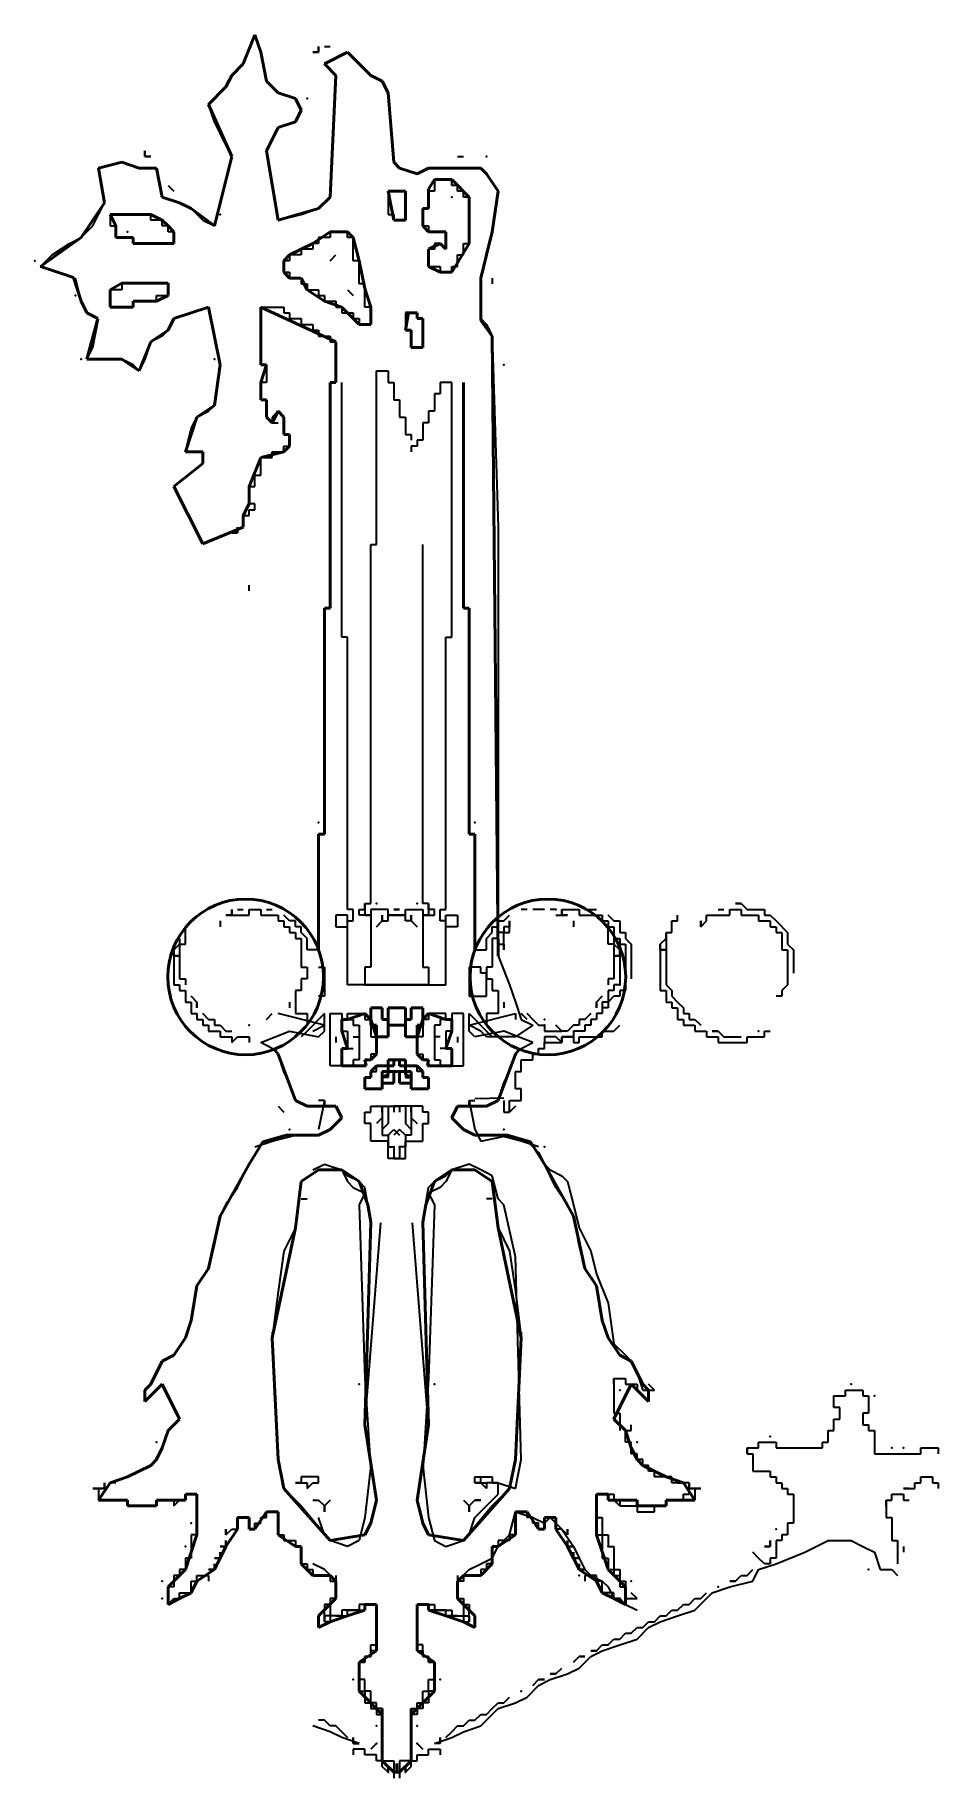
# Model space of a CAD drawing. Header units: millimetres. Extents: x 40 to 196, y 6 to 307.
import ezdxf

# ---------------------------------------------------------------- set-up
doc = ezdxf.new("R2010")
doc.units = ezdxf.units.MM
doc.layers.add('_0-0_', color=7, linetype='Continuous')
doc.layers.add('CAM5', color=7, linetype='Continuous')

msp = doc.modelspace()

# ---------------------------------------------------------------- linework, layer by layer
at = {"layer": '_0-0_', "color": 7, "linetype": 'Continuous', "lineweight": 35}
for p, q in [((76.18, 302.06), (78.18, 307.06)), ((78.18, 307.06), (79.18, 304.06)), ((79.18, 304.06), (80.18, 299.06)), ((88.18, 304.06), (89.18, 304.06)), ((89.18, 304.06), (88.18, 304.06)), ((89.18, 304.06), (89.18, 305.06)), ((89.18, 305.06), (89.18, 304.06)), ((90.18, 305.06), (91.18, 305.06)), ((90.18, 302.06), (94.18, 304.06)), ((94.18, 304.06), (96.18, 302.06)), ((74.18, 300.06), (76.18, 302.06)), ((92.18, 300.06), (90.18, 302.06)), ((96.18, 302.06), (98.18, 300.06)), ((71.18, 296.06), (73.18, 298.06)), ((73.18, 298.06), (74.18, 300.06)), ((80.18, 299.06), (82.18, 297.06)), ((91.18, 279.06), (92.18, 300.06)), ((98.18, 300.06), (100.18, 299.06)), ((100.18, 299.06), (101.18, 297.06)), ((70.18, 295.06), (71.18, 296.06)), ((71.18, 292.06), (70.18, 295.06)), ((82.18, 297.06), (85.18, 296.06)), ((85.18, 296.06), (86.18, 294.06)), ((101.18, 297.06), (102.18, 285.06)), ((72.18, 290.06), (71.18, 292.06)), ((85.18, 292.06), (82.18, 291.06)), ((86.18, 294.06), (85.18, 292.06)), ((73.18, 288.06), (72.18, 290.06)), ((81.18, 289.06), (80.18, 287.06)), ((82.18, 291.06), (81.18, 289.06)), ((59.18, 287.06), (59.18, 286.06)), ((59.18, 286.06), (59.18, 287.06)), ((59.18, 286.06), (60.18, 286.06)), ((60.18, 286.06), (59.18, 286.06)), ((71.18, 274.06), (74.18, 286.06)), ((74.18, 286.06), (73.18, 288.06)), ((80.18, 287.06), (82.18, 275.06)), ((113.18, 286.06), (114.18, 286.06)), ((51.18, 284.06), (55.18, 285.06)), ((52.18, 278.06), (51.18, 284.06)), ((55.18, 285.06), (58.18, 284.06)), ((58.18, 284.06), (61.18, 284.06)), ((61.18, 284.06), (62.18, 279.06)), ((102.18, 285.06), (103.18, 284.06)), ((103.18, 284.06), (106.18, 283.06)), ((106.18, 283.06), (108.18, 284.06)), ((108.18, 284.06), (117.18, 284.06)), ((117.18, 284.06), (118.18, 283.06)), ((118.18, 283.06), (120.18, 280.06)), ((63.18, 281.06), (64.18, 280.06)), ((101.18, 280.06), (101.18, 279.06)), ((103.18, 280.06), (101.18, 280.06)), ((101.18, 280.06), (101.18, 279.06)), ((104.18, 280.06), (103.18, 280.06)), ((104.18, 276.06), (104.18, 280.06)), ((109.18, 280.06), (108.18, 280.06)), ((108.18, 280.06), (108.18, 279.06)), ((111.18, 282.06), (109.18, 282.06)), ((109.18, 282.06), (109.18, 281.06)), ((109.18, 281.06), (109.18, 280.06)), ((112.18, 282.06), (111.18, 282.06)), ((112.18, 281.06), (112.18, 282.06)), ((113.18, 281.06), (112.18, 281.06)), ((113.18, 280.06), (113.18, 281.06)), ((114.18, 280.06), (113.18, 280.06)), ((114.18, 279.06), (114.18, 280.06)), ((120.18, 280.06), (119.18, 273.06)), ((51.18, 276.06), (52.18, 278.06)), ((62.18, 279.06), (65.18, 278.06)), ((65.18, 278.06), (67.18, 277.06)), ((67.18, 277.06), (69.18, 275.06)), ((86.18, 276.06), (89.18, 277.06)), ((89.18, 277.06), (91.18, 279.06)), ((101.18, 279.06), (101.18, 276.06)), ((107.18, 277.06), (107.18, 276.06)), ((108.18, 277.06), (107.18, 277.06)), ((107.18, 277.06), (107.18, 276.06)), ((108.18, 279.06), (108.18, 277.06)), ((115.18, 279.06), (114.18, 279.06)), ((115.18, 272.06), (115.18, 279.06)), ((48.18, 272.06), (50.18, 274.06)), ((50.18, 274.06), (51.18, 276.06)), ((53.18, 276.06), (53.18, 275.06)), ((59.18, 276.06), (53.18, 276.06)), ((53.18, 276.06), (53.18, 275.06)), ((53.18, 275.06), (53.18, 274.06)), ((53.18, 274.06), (54.18, 274.06)), ((54.18, 274.06), (54.18, 273.06)), ((60.18, 276.06), (59.18, 276.06)), ((60.18, 275.06), (60.18, 276.06)), ((61.18, 275.06), (60.18, 275.06)), ((62.18, 275.06), (61.18, 275.06)), ((62.18, 274.06), (62.18, 275.06)), ((63.18, 274.06), (62.18, 274.06)), ((63.18, 273.06), (63.18, 274.06)), ((69.18, 275.06), (71.18, 274.06)), ((82.18, 275.06), (86.18, 276.06)), ((101.18, 276.06), (102.18, 276.06)), ((102.18, 276.06), (102.18, 275.06)), ((102.18, 275.06), (103.18, 275.06)), ((103.18, 275.06), (104.18, 275.06)), ((104.18, 275.06), (104.18, 276.06)), ((107.18, 276.06), (107.18, 274.06)), ((107.18, 274.06), (108.18, 274.06)), ((108.18, 274.06), (108.18, 273.06)), ((43.18, 269.06), (46.18, 271.06)), ((46.18, 271.06), (48.18, 272.06)), ((54.18, 273.06), (54.18, 272.06)), ((54.18, 272.06), (55.18, 272.06)), ((55.18, 272.06), (57.18, 272.06)), ((57.18, 272.06), (57.18, 271.06)), ((57.18, 271.06), (58.18, 271.06)), ((58.18, 271.06), (64.18, 271.06)), ((64.18, 273.06), (63.18, 273.06)), ((64.18, 272.06), (64.18, 273.06)), ((64.18, 271.06), (64.18, 272.06)), ((89.18, 271.06), (88.18, 271.06)), ((88.18, 271.06), (88.18, 270.06)), ((90.18, 272.06), (89.18, 272.06)), ((89.18, 272.06), (89.18, 271.06)), ((91.18, 272.06), (90.18, 272.06)), ((93.18, 273.06), (91.18, 273.06)), ((91.18, 273.06), (91.18, 272.06)), ((94.18, 273.06), (93.18, 273.06)), ((94.18, 272.06), (94.18, 273.06)), ((95.18, 272.06), (94.18, 272.06)), ((95.18, 269.06), (95.18, 272.06)), ((108.18, 273.06), (109.18, 273.06)), ((109.18, 273.06), (111.18, 273.06)), ((110.18, 271.06), (109.18, 271.06)), ((109.18, 271.06), (109.18, 270.06)), ((111.18, 270.06), (110.18, 271.06)), ((111.18, 273.06), (111.18, 272.06)), ((111.18, 272.06), (111.18, 270.06)), ((114.18, 270.06), (114.18, 271.06)), ((114.18, 271.06), (115.18, 271.06)), ((115.18, 271.06), (115.18, 272.06)), ((119.18, 273.06), (118.18, 269.06)), ((41.18, 267.06), (43.18, 269.06)), ((83.18, 268.06), (83.18, 267.06)), ((84.18, 268.06), (83.18, 268.06)), ((83.18, 268.06), (83.18, 267.06)), ((85.18, 269.06), (84.18, 269.06)), ((84.18, 269.06), (84.18, 268.06)), ((86.18, 269.06), (85.18, 269.06)), ((87.18, 270.06), (86.18, 270.06)), ((86.18, 270.06), (86.18, 269.06)), ((88.18, 270.06), (87.18, 270.06)), ((91.18, 268.06), (92.18, 269.06)), ((95.18, 268.06), (95.18, 269.06)), ((96.18, 268.06), (95.18, 268.06)), ((96.18, 265.06), (96.18, 268.06)), ((109.18, 270.06), (108.18, 270.06)), ((108.18, 270.06), (108.18, 269.06)), ((108.18, 269.06), (108.18, 267.06)), ((113.18, 268.06), (113.18, 269.06)), ((113.18, 269.06), (114.18, 269.06)), ((113.18, 267.06), (113.18, 268.06)), ((114.18, 269.06), (114.18, 270.06)), ((118.18, 269.06), (117.18, 265.06)), ((44.18, 266.06), (41.18, 267.06)), ((46.83, 265.17), (44.18, 266.06)), ((48.18, 261.06), (47.18, 265.06)), ((83.18, 267.06), (83.18, 266.06)), ((83.18, 266.06), (84.18, 266.06)), ((84.18, 266.06), (84.18, 265.06)), ((84.18, 265.06), (85.18, 265.06)), ((85.18, 265.06), (86.18, 265.06)), ((86.18, 265.06), (86.18, 264.06)), ((96.18, 264.06), (96.18, 265.06)), ((108.18, 267.06), (109.18, 267.06)), ((109.18, 267.06), (110.18, 267.06)), ((110.18, 267.06), (110.18, 266.06)), ((110.18, 266.06), (111.18, 266.06)), ((111.18, 266.06), (112.18, 266.06)), ((112.18, 266.06), (112.18, 267.06)), ((112.18, 267.06), (113.18, 267.06)), ((117.18, 265.06), (117.18, 257.76)), ((119.18, 265.06), (119.18, 264.06)), ((53.18, 263.06), (53.18, 262.06)), ((54.18, 263.06), (53.18, 263.06)), ((53.18, 263.06), (53.18, 262.06)), ((53.18, 262.06), (53.18, 260.06)), ((55.18, 263.06), (54.18, 263.06)), ((55.18, 264.21), (55.18, 263.06)), ((62.18, 264.06), (55.18, 264.06)), ((61.18, 261.06), (61.18, 262.06)), ((61.18, 262.06), (62.18, 262.06)), ((63.18, 264.06), (62.18, 264.06)), ((62.18, 262.06), (63.18, 262.06)), ((63.18, 263.06), (63.18, 264.21)), ((63.18, 262.06), (63.18, 263.06)), ((86.18, 264.06), (87.18, 264.06)), ((87.18, 264.06), (87.18, 263.06)), ((87.18, 263.06), (88.18, 263.06)), ((88.18, 263.06), (89.18, 263.06)), ((89.18, 263.06), (89.18, 262.06)), ((89.18, 262.06), (90.18, 262.06)), ((90.18, 262.06), (90.18, 261.06)), ((94.18, 263.06), (95.18, 262.06)), ((97.18, 264.06), (96.18, 264.06)), ((97.18, 261.06), (97.18, 264.06)), ((49.18, 259.06), (48.18, 261.06)), ((51.07, 258.11), (49.18, 259.06)), ((53.18, 260.06), (54.18, 260.06)), ((54.18, 260.06), (57.18, 260.06)), ((57.18, 260.06), (57.18, 261.06)), ((57.18, 261.06), (58.18, 261.06)), ((58.18, 261.06), (61.18, 261.06)), ((67.18, 259.06), (64.18, 258.06)), ((70.18, 260.06), (67.18, 259.06)), ((72.18, 250.06), (70.18, 260.06)), ((79.18, 260.06), (79.18, 259.06)), ((79.18, 259.06), (79.18, 260.06)), ((79.18, 260.06), (79.18, 259.06)), ((79.18, 259.06), (79.18, 260.06)), ((79.18, 260.06), (80.18, 260.06)), ((79.18, 259.06), (79.18, 250.06)), ((80.18, 260.06), (83.18, 260.06)), ((83.18, 260.06), (83.18, 259.06)), ((83.18, 259.06), (84.18, 259.06)), ((84.18, 259.06), (84.18, 258.06)), ((90.18, 261.06), (91.18, 261.06)), ((91.18, 261.06), (92.18, 261.06)), ((92.18, 261.06), (92.18, 260.06)), ((92.18, 260.06), (93.18, 260.06)), ((93.18, 260.06), (93.18, 259.06)), ((93.18, 259.06), (94.18, 259.06)), ((94.18, 259.06), (95.18, 259.06)), ((95.18, 259.06), (95.18, 258.06)), ((97.18, 260.06), (97.18, 261.06)), ((98.18, 260.06), (97.18, 260.06)), ((98.18, 258.06), (98.18, 260.06)), ((104.18, 259.06), (104.18, 258.06)), ((105.18, 259.06), (104.18, 259.06)), ((104.18, 259.06), (104.18, 258.06)), ((106.18, 259.06), (105.18, 259.06)), ((106.18, 258.06), (106.18, 259.06)), ((50.18, 253.06), (51.18, 258.06)), ((63.18, 256.06), (62.18, 255.06)), ((64.18, 258.06), (63.18, 256.06)), ((84.18, 258.06), (85.18, 258.06)), ((85.18, 258.06), (86.18, 258.06)), ((86.18, 258.06), (86.18, 257.06)), ((86.18, 257.06), (87.18, 257.06)), ((87.18, 257.06), (88.18, 257.06)), ((88.18, 257.06), (88.18, 256.06)), ((88.18, 256.06), (89.18, 256.06)), ((89.18, 256.06), (89.18, 255.06)), ((95.18, 258.06), (96.18, 258.06)), ((96.18, 258.06), (96.18, 257.06)), ((96.18, 257.06), (97.18, 257.06)), ((97.18, 257.06), (98.18, 257.06)), ((98.18, 257.06), (98.18, 258.06)), ((104.18, 258.06), (104.18, 256.06)), ((104.18, 256.06), (105.18, 256.06)), ((105.18, 256.06), (105.18, 255.06)), ((107.18, 258.06), (106.18, 258.06)), ((107.18, 254.06), (107.18, 258.06)), ((117.18, 258.06), (118.18, 257.06)), ((118.18, 257.06), (119.18, 255.06)), ((49.18, 251.06), (50.18, 253.06)), ((60.18, 254.06), (59.18, 251.06)), ((62.18, 255.06), (60.18, 254.06)), ((89.18, 255.06), (90.18, 255.06)), ((90.18, 255.06), (91.18, 255.06)), ((91.18, 255.06), (91.18, 254.06)), ((91.18, 254.06), (92.18, 254.06)), ((92.18, 254.06), (92.18, 253.06)), ((92.18, 253.06), (92.18, 247.06)), ((105.18, 255.06), (105.18, 253.06)), ((105.18, 253.06), (106.18, 253.06)), ((106.18, 253.06), (107.18, 253.06)), ((107.18, 253.06), (107.18, 254.06)), ((119.18, 255.06), (120.18, 222.06)), ((55.18, 251.06), (49.18, 251.06)), ((57.18, 250.06), (55.18, 251.06)), ((58.18, 249.06), (57.18, 250.06)), ((59.18, 251.06), (58.18, 249.06)), ((71.18, 243.06), (72.18, 250.06)), ((79.18, 250.06), (80.18, 250.06)), ((80.18, 250.06), (80.18, 249.06)), ((80.18, 247.06), (79.18, 247.06)), ((79.18, 247.06), (79.18, 246.06)), ((80.18, 249.06), (80.18, 247.06)), ((92.18, 247.06), (91.18, 247.06)), ((91.18, 247.06), (91.18, 246.06)), ((93.18, 204.06), (93.18, 247.06)), ((99.18, 220.06), (99.18, 249.06)), ((99.18, 249.06), (100.18, 249.06)), ((100.18, 249.06), (101.18, 249.06)), ((101.18, 249.06), (101.18, 248.06)), ((101.18, 248.06), (101.18, 247.06)), ((101.18, 247.06), (102.18, 247.06)), ((102.18, 247.06), (102.18, 246.06)), ((111.18, 247.06), (110.18, 247.06)), ((110.18, 247.06), (110.18, 246.06)), ((112.18, 247.06), (111.18, 247.06)), ((112.18, 204.06), (112.18, 247.06)), ((79.18, 246.06), (79.18, 244.06)), ((79.18, 244.06), (80.18, 244.06)), ((80.18, 244.06), (80.18, 243.06)), ((91.18, 246.06), (91.18, 208.06)), ((102.18, 246.06), (102.18, 244.06)), ((102.18, 244.06), (103.18, 244.06)), ((103.18, 244.06), (103.18, 243.06)), ((110.18, 245.06), (109.18, 245.06)), ((109.18, 245.06), (109.18, 244.06)), ((109.18, 244.06), (109.18, 242.06)), ((110.18, 246.06), (110.18, 245.06)), ((114.18, 246.06), (114.18, 208.06)), ((67.18, 239.06), (68.18, 241.06)), ((68.18, 241.06), (70.18, 242.06)), ((70.18, 242.06), (71.18, 243.06)), ((80.18, 243.06), (80.18, 241.06)), ((82.18, 242.06), (81.18, 241.06)), ((81.18, 241.06), (81.18, 240.06)), ((83.18, 241.06), (82.18, 242.06)), ((83.18, 239.06), (83.18, 241.06)), ((103.18, 243.06), (103.18, 241.06)), ((103.18, 241.06), (104.18, 241.06)), ((104.18, 241.06), (104.18, 240.06)), ((109.18, 242.06), (108.18, 242.06)), ((108.18, 242.06), (108.18, 241.06)), ((108.18, 241.06), (108.18, 240.06)), ((66.18, 235.06), (67.18, 239.06)), ((81.18, 240.06), (82.18, 240.06)), ((83.18, 238.06), (83.18, 239.06)), ((84.18, 238.06), (83.18, 238.06)), ((84.18, 237.06), (84.18, 238.06)), ((104.18, 240.06), (104.18, 238.06)), ((104.18, 238.06), (105.18, 238.06)), ((105.18, 238.06), (105.18, 237.06)), ((108.18, 240.06), (107.18, 240.06)), ((107.18, 240.06), (107.18, 239.06)), ((107.18, 239.06), (107.18, 237.06)), ((69.18, 235.06), (66.18, 235.06)), ((69.18, 233.06), (69.18, 235.06)), ((81.18, 234.06), (81.18, 235.06)), ((81.18, 235.06), (82.18, 235.06)), ((82.18, 235.06), (83.18, 235.06)), ((83.18, 235.06), (83.18, 236.06)), ((83.18, 236.06), (84.18, 236.06)), ((84.18, 236.06), (84.18, 237.06)), ((106.18, 236.06), (105.18, 236.06)), ((105.18, 236.06), (105.18, 235.06)), ((107.18, 237.06), (106.18, 237.06)), ((106.18, 237.06), (106.18, 236.06)), ((64.18, 229.06), (69.18, 233.06)), ((79.18, 232.06), (79.18, 234.06)), ((79.18, 234.06), (80.18, 234.06)), ((79.18, 231.06), (79.18, 232.06)), ((80.18, 234.06), (81.18, 234.06)), ((77.18, 227.06), (77.18, 229.06)), ((77.18, 229.06), (78.18, 229.06)), ((78.18, 230.06), (78.18, 231.06)), ((78.18, 231.06), (79.18, 231.06)), ((78.18, 229.06), (78.18, 230.06)), ((77.18, 226.06), (77.18, 227.06)), ((78.18, 226.06), (77.18, 226.06)), ((78.18, 225.06), (78.18, 226.06)), ((76.18, 224.06), (76.18, 223.06)), ((76.18, 223.06), (76.18, 224.06)), ((76.18, 224.06), (77.18, 224.06)), ((76.18, 223.06), (76.18, 222.06)), ((76.18, 222.06), (76.18, 223.06)), ((77.18, 224.06), (77.18, 225.06)), ((77.18, 225.06), (78.18, 225.06)), ((74.18, 221.06), (75.18, 221.06)), ((75.18, 221.06), (74.18, 221.06)), ((75.18, 221.06), (75.18, 222.06)), ((75.18, 222.06), (75.18, 221.06)), ((99.18, 219.06), (99.18, 220.06)), ((120.18, 222.06), (120.18, 148.06)), ((98.18, 158.06), (98.18, 219.06)), ((98.18, 219.06), (99.18, 219.06)), ((107.18, 158.06), (107.18, 219.06)), ((77.18, 211.06), (77.18, 212.06)), ((91.18, 208.06), (90.18, 208.06)), ((90.18, 208.06), (90.18, 207.06)), ((114.18, 208.06), (115.18, 208.06)), ((115.18, 208.06), (115.18, 207.06)), ((90.18, 207.06), (90.18, 169.06)), ((115.18, 207.06), (115.18, 169.06)), ((93.18, 203.06), (93.18, 204.06)), ((94.18, 203.06), (93.18, 203.06)), ((94.18, 157.06), (94.18, 203.06)), ((111.18, 157.06), (111.18, 203.06)), ((111.18, 203.06), (112.18, 203.06)), ((112.18, 203.06), (112.18, 204.06)), ((90.18, 169.06), (89.18, 169.06)), ((89.18, 169.06), (89.18, 168.06)), ((115.18, 169.06), (116.18, 169.06)), ((116.18, 169.06), (116.18, 168.06)), ((89.18, 168.06), (89.18, 149.06)), ((116.18, 168.06), (116.18, 149.06)), ((94.18, 156.06), (94.18, 157.06)), ((97.18, 157.06), (97.18, 156.06)), ((97.18, 156.06), (97.18, 157.06)), ((97.18, 157.06), (97.18, 156.06)), ((97.18, 156.06), (97.18, 157.06)), ((97.18, 157.06), (98.18, 157.06)), ((98.18, 157.06), (98.18, 158.06)), ((107.18, 157.06), (107.18, 158.06)), ((108.18, 157.06), (107.18, 157.06)), ((108.18, 157.06), (108.18, 156.06)), ((108.18, 156.06), (108.18, 157.06)), ((108.18, 157.06), (108.18, 156.06)), ((108.18, 156.06), (108.18, 157.06)), ((111.18, 156.06), (111.18, 157.06)), ((161.18, 157.06), (162.18, 157.06)), ((162.18, 157.06), (161.18, 157.06)), ((161.18, 157.06), (162.18, 157.06)), ((162.18, 157.06), (163.18, 156.06)), ((72.18, 154.06), (72.18, 153.06)), ((73.18, 155.06), (74.18, 155.06)), ((74.18, 155.06), (73.18, 155.06)), ((74.18, 156.06), (74.18, 155.06)), ((74.18, 155.06), (74.18, 156.06)), ((74.18, 156.06), (74.18, 155.06)), ((74.18, 155.06), (77.18, 155.06)), ((75.18, 156.06), (76.18, 156.06)), ((77.18, 155.06), (77.18, 156.06)), ((77.18, 156.06), (78.18, 156.06)), ((78.18, 156.06), (79.18, 156.06)), ((79.18, 156.06), (79.18, 155.06)), ((79.18, 155.06), (80.18, 155.06)), ((80.18, 156.06), (81.18, 156.06)), ((80.18, 155.06), (82.18, 155.06)), ((82.18, 155.06), (82.18, 154.06)), ((82.18, 154.06), (83.18, 154.06)), ((84.18, 154.06), (83.18, 155.06)), ((83.18, 154.06), (83.18, 153.06)), ((85.18, 154.06), (84.18, 154.06)), ((85.18, 153.06), (85.18, 154.06)), ((92.18, 155.06), (92.18, 154.06)), ((93.18, 155.06), (92.18, 155.06)), ((92.18, 155.06), (92.18, 154.06)), ((92.18, 154.06), (92.18, 153.06)), ((94.18, 155.06), (93.18, 155.06)), ((95.18, 156.06), (94.18, 156.06)), ((94.18, 154.06), (94.18, 155.06)), ((94.18, 153.06), (94.18, 154.06)), ((94.18, 144.06), (94.18, 154.06)), ((94.18, 154.06), (95.18, 154.06)), ((95.18, 155.06), (95.18, 156.06)), ((95.18, 154.06), (95.18, 155.06)), ((96.18, 155.06), (96.18, 156.06)), ((96.18, 156.06), (97.18, 156.06)), ((97.18, 155.06), (96.18, 155.06)), ((97.18, 156.06), (97.18, 155.06)), ((97.18, 155.06), (98.18, 155.06)), ((98.18, 155.06), (97.18, 155.06)), ((100.18, 156.06), (98.18, 156.06)), ((98.18, 156.06), (98.18, 155.06)), ((98.18, 155.06), (98.18, 154.06)), ((98.18, 154.06), (98.18, 146.06)), ((99.18, 153.06), (100.18, 154.06)), ((100.18, 154.06), (99.18, 153.06)), ((101.18, 156.06), (100.18, 156.06)), ((100.18, 155.06), (100.18, 154.06)), ((100.18, 154.06), (100.18, 155.06)), ((100.18, 155.06), (100.18, 154.06)), ((100.18, 154.06), (101.18, 154.06)), ((101.18, 155.06), (101.18, 156.06)), ((101.18, 154.06), (101.18, 155.06)), ((101.18, 155.06), (102.18, 155.06)), ((103.18, 155.06), (101.18, 155.06)), ((102.18, 156.06), (103.18, 156.06)), ((103.18, 156.06), (102.18, 156.06)), ((102.18, 155.06), (104.18, 155.06)), ((104.18, 155.06), (103.18, 155.06)), ((104.18, 155.06), (104.18, 156.06)), ((104.18, 156.06), (105.18, 156.06)), ((104.18, 154.06), (104.18, 155.06)), ((105.18, 154.06), (104.18, 154.06)), ((105.18, 156.06), (107.18, 156.06)), ((105.18, 155.06), (105.18, 154.06)), ((105.18, 154.06), (105.18, 155.06)), ((105.18, 155.06), (105.18, 154.06)), ((106.18, 153.06), (105.18, 154.06)), ((105.18, 154.06), (106.18, 153.06)), ((107.18, 156.06), (107.18, 155.06)), ((107.18, 155.06), (108.18, 155.06)), ((108.18, 155.06), (107.18, 155.06)), ((107.18, 155.06), (107.18, 154.06)), ((107.18, 154.06), (107.18, 146.06)), ((109.18, 156.06), (108.18, 156.06)), ((108.18, 156.06), (108.18, 155.06)), ((108.18, 155.06), (109.18, 155.06)), ((109.18, 155.06), (109.18, 156.06)), ((110.18, 155.06), (110.18, 156.06)), ((110.18, 156.06), (111.18, 156.06)), ((110.18, 154.06), (110.18, 155.06)), ((111.18, 154.06), (110.18, 154.06)), ((111.18, 154.06), (111.18, 155.06)), ((111.18, 155.06), (112.18, 155.06)), ((111.18, 144.06), (111.18, 154.06)), ((111.18, 153.06), (111.18, 154.06)), ((112.18, 155.06), (113.18, 155.06)), ((113.18, 155.06), (113.18, 154.06)), ((113.18, 155.06), (113.18, 154.06)), ((113.18, 154.06), (113.18, 153.06)), ((120.18, 153.06), (120.18, 154.06)), ((120.18, 154.06), (121.18, 154.06)), ((121.18, 154.06), (122.18, 155.06)), ((122.18, 153.06), (122.18, 154.06)), ((122.18, 154.06), (122.18, 153.06)), ((125.18, 156.06), (124.18, 156.06)), ((127.18, 156.06), (126.18, 156.06)), ((128.18, 156.06), (127.18, 156.06)), ((130.18, 156.06), (129.18, 156.06)), ((130.18, 155.06), (131.18, 155.06)), ((131.18, 155.06), (131.18, 156.06)), ((131.18, 156.06), (132.18, 156.06)), ((131.18, 156.06), (131.18, 155.06)), ((131.18, 155.06), (131.18, 156.06)), ((131.18, 156.06), (131.18, 155.06)), ((132.18, 155.06), (131.18, 155.06)), ((131.18, 155.06), (132.18, 155.06)), ((132.18, 156.06), (134.18, 156.06)), ((133.18, 154.06), (133.18, 153.06)), ((134.18, 156.06), (134.18, 155.06)), ((134.18, 155.06), (135.18, 155.06)), ((135.18, 156.06), (137.18, 156.06)), ((135.18, 155.06), (138.18, 155.06)), ((138.18, 155.06), (138.18, 154.06)), ((138.18, 154.06), (139.18, 154.06)), ((139.18, 155.06), (140.18, 154.06)), ((140.18, 154.06), (139.18, 155.06)), ((139.18, 154.06), (139.18, 153.06)), ((140.18, 154.06), (141.18, 154.06)), ((141.18, 154.06), (141.18, 153.06)), ((150.18, 153.06), (150.18, 154.06)), ((150.18, 154.06), (151.18, 154.06)), ((151.18, 154.06), (151.18, 155.06)), ((155.18, 154.06), (155.18, 153.06)), ((155.18, 153.06), (155.18, 154.06)), ((155.18, 154.06), (155.18, 153.06)), ((155.18, 153.06), (156.18, 154.06)), ((156.18, 154.06), (156.18, 155.06)), ((156.18, 155.06), (157.18, 155.06)), ((157.18, 155.06), (160.18, 155.06)), ((158.18, 156.06), (159.18, 156.06)), ((160.18, 155.06), (160.18, 156.06)), ((160.18, 156.06), (161.18, 156.06)), ((161.18, 156.06), (162.18, 156.06)), ((162.18, 156.06), (162.18, 155.06)), ((162.18, 155.06), (163.18, 155.06)), ((163.18, 156.06), (164.18, 156.06)), ((163.18, 155.06), (165.18, 155.06)), ((164.18, 156.06), (166.18, 156.06)), ((165.18, 155.06), (165.18, 154.06)), ((165.18, 154.06), (166.18, 154.06)), ((166.18, 156.06), (166.18, 155.06)), ((166.18, 155.06), (167.18, 155.06)), ((166.18, 154.06), (167.18, 154.06)), ((167.18, 155.06), (168.18, 154.06)), ((167.18, 154.06), (167.18, 153.06)), ((168.18, 154.06), (170.18, 152.06)), ((65.18, 151.06), (65.18, 150.06)), ((66.18, 151.06), (66.18, 153.06)), ((66.18, 150.06), (66.18, 151.06)), ((83.18, 153.06), (84.18, 153.06)), ((84.18, 153.06), (84.18, 152.06)), ((84.18, 152.06), (85.18, 152.06)), ((86.18, 153.06), (85.18, 153.06)), ((85.18, 152.06), (85.18, 151.06)), ((85.18, 151.06), (86.18, 151.06)), ((86.18, 152.06), (86.18, 153.06)), ((87.18, 151.06), (86.18, 152.06)), ((86.18, 151.06), (86.18, 150.06)), ((87.18, 150.06), (87.18, 151.06)), ((92.18, 153.06), (93.18, 153.06)), ((93.18, 153.06), (94.18, 153.06)), ((112.18, 153.06), (111.18, 153.06)), ((113.18, 153.06), (112.18, 153.06)), ((118.18, 151.06), (119.18, 152.06)), ((118.18, 150.06), (118.18, 151.06)), ((119.18, 152.06), (119.18, 153.06)), ((119.18, 153.06), (120.18, 153.06)), ((120.18, 151.06), (119.18, 151.06)), ((119.18, 151.06), (119.18, 150.06)), ((121.18, 152.06), (120.18, 152.06)), ((120.18, 152.06), (120.18, 151.06)), ((122.18, 153.06), (121.18, 153.06)), ((121.18, 153.06), (121.18, 152.06)), ((121.18, 150.06), (121.18, 152.06)), ((121.18, 152.06), (122.18, 152.06)), ((122.18, 152.06), (122.18, 153.06)), ((139.18, 153.06), (140.18, 153.06)), ((139.18, 151.06), (139.18, 153.06)), ((139.18, 150.06), (139.18, 151.06)), ((140.18, 153.06), (140.18, 152.06)), ((140.18, 152.06), (140.18, 151.06)), ((140.18, 151.06), (141.18, 151.06)), ((140.18, 151.06), (140.18, 150.06)), ((141.18, 153.06), (141.18, 152.06)), ((141.18, 152.06), (142.18, 152.06)), ((141.18, 151.06), (141.18, 150.06)), ((142.18, 152.06), (142.18, 151.06)), ((142.18, 151.06), (143.18, 150.06)), ((148.18, 150.06), (149.18, 151.06)), ((149.18, 152.06), (149.18, 151.06)), ((149.18, 151.06), (149.18, 152.06)), ((149.18, 152.06), (150.18, 152.06)), ((149.18, 151.06), (149.18, 149.06)), ((150.18, 152.06), (150.18, 153.06)), ((167.18, 153.06), (168.18, 153.06)), ((168.18, 153.06), (168.18, 152.06)), ((168.18, 152.06), (169.18, 152.06)), ((169.18, 152.06), (169.18, 151.06)), ((169.18, 151.06), (169.18, 149.06)), ((170.18, 152.06), (170.18, 151.06)), ((170.18, 151.06), (170.18, 150.06)), ((64.18, 149.06), (65.18, 150.06)), ((64.18, 149.06), (64.18, 148.06)), ((64.18, 148.06), (64.18, 149.06)), ((64.18, 148.06), (64.18, 143.06)), ((64.18, 148.06), (65.18, 148.06)), ((65.18, 148.06), (64.18, 148.06)), ((65.18, 150.06), (65.18, 148.06)), ((65.18, 150.06), (66.18, 150.06)), ((65.18, 148.06), (65.18, 147.06)), ((86.18, 150.06), (86.18, 146.06)), ((87.18, 149.06), (87.18, 150.06)), ((88.18, 149.06), (87.18, 149.06)), ((89.18, 149.06), (88.18, 149.06)), ((116.18, 149.06), (117.18, 149.06)), ((117.18, 149.06), (118.18, 149.06)), ((118.18, 149.06), (118.18, 150.06)), ((119.18, 150.06), (119.18, 146.06)), ((120.18, 150.06), (121.18, 150.06)), ((120.18, 148.06), (122.18, 143.06)), ((121.18, 150.06), (121.18, 149.06)), ((121.18, 149.06), (121.18, 150.06)), ((140.18, 150.06), (139.18, 150.06)), ((140.18, 150.06), (140.18, 148.06)), ((141.18, 149.06), (140.18, 150.06)), ((141.18, 148.06), (140.18, 148.06)), ((140.18, 148.06), (140.18, 147.06)), ((140.18, 148.06), (141.18, 148.06)), ((141.18, 150.06), (142.18, 150.06)), ((141.18, 149.06), (141.18, 148.06)), ((141.18, 148.06), (141.18, 149.06)), ((141.18, 148.06), (141.18, 143.06)), ((142.18, 150.06), (142.18, 149.06)), ((142.18, 149.06), (142.18, 142.06)), ((143.18, 150.06), (143.18, 149.06)), ((143.18, 149.06), (143.18, 144.06)), ((148.18, 150.06), (148.18, 149.06)), ((148.18, 149.06), (148.18, 150.06)), ((148.18, 149.06), (148.18, 142.06)), ((148.18, 149.06), (149.18, 149.06)), ((149.18, 149.06), (148.18, 149.06)), ((149.18, 149.06), (149.18, 148.06)), ((149.18, 148.06), (149.18, 143.06)), ((169.18, 149.06), (170.18, 149.06)), ((170.18, 150.06), (171.18, 149.06)), ((170.18, 149.06), (170.18, 148.06)), ((170.18, 148.06), (170.18, 143.06)), ((171.18, 149.06), (171.18, 148.06)), ((171.18, 148.06), (171.18, 145.06)), ((65.18, 147.06), (65.18, 144.06)), ((86.18, 146.06), (87.18, 146.06)), ((87.18, 146.06), (87.18, 145.06)), ((87.18, 145.06), (87.18, 144.06)), ((89.18, 146.06), (90.18, 146.06)), ((90.18, 146.06), (90.18, 145.06)), ((90.18, 146.06), (90.18, 145.06)), ((90.18, 145.06), (90.18, 141.06)), ((98.18, 146.06), (97.18, 146.06)), ((97.18, 146.06), (97.18, 145.06)), ((97.18, 145.06), (97.18, 143.06)), ((107.18, 146.06), (108.18, 146.06)), ((108.18, 146.06), (108.18, 145.06)), ((108.18, 145.06), (108.18, 143.06)), ((115.18, 146.06), (115.18, 145.06)), ((116.18, 146.06), (115.18, 146.06)), ((115.18, 146.06), (115.18, 145.06)), ((115.18, 145.06), (115.18, 141.06)), ((117.18, 146.06), (116.18, 146.06)), ((117.18, 145.06), (117.18, 146.06)), ((118.18, 145.06), (117.18, 145.06)), ((119.18, 146.06), (118.18, 146.06)), ((118.18, 146.06), (118.18, 145.06)), ((118.18, 142.06), (118.18, 145.06)), ((118.18, 145.06), (118.18, 144.06)), ((140.18, 147.06), (140.18, 144.06)), ((64.18, 143.06), (65.18, 143.06)), ((65.18, 144.06), (66.18, 144.06)), ((65.18, 143.06), (65.18, 142.06)), ((65.18, 142.06), (66.18, 142.06)), ((66.18, 144.06), (66.18, 143.06)), ((66.18, 142.06), (66.18, 141.06)), ((86.18, 142.06), (85.18, 142.06)), ((85.18, 142.06), (85.18, 141.06)), ((87.18, 144.06), (86.18, 144.06)), ((86.18, 144.06), (86.18, 143.06)), ((86.18, 143.06), (86.18, 142.06)), ((94.18, 143.06), (94.18, 144.06)), ((107.18, 143.06), (94.18, 143.06)), ((97.18, 143.06), (98.18, 143.06)), ((98.18, 143.06), (111.18, 143.06)), ((108.18, 143.06), (107.18, 143.06)), ((111.18, 143.06), (111.18, 144.06)), ((118.18, 144.06), (119.18, 144.06)), ((118.18, 141.06), (118.18, 142.06)), ((119.18, 144.06), (119.18, 143.06)), ((119.18, 143.06), (119.18, 142.06)), ((119.18, 142.06), (120.18, 142.06)), ((120.18, 142.06), (120.18, 141.06)), ((122.18, 143.06), (123.18, 140.06)), ((140.18, 144.06), (139.18, 144.06)), ((139.18, 144.06), (139.18, 143.06)), ((140.18, 142.06), (139.18, 142.06)), ((139.18, 142.06), (139.18, 141.06)), ((141.18, 143.06), (140.18, 143.06)), ((140.18, 143.06), (140.18, 142.06)), ((142.18, 142.06), (141.18, 142.06)), ((141.18, 142.06), (141.18, 141.06)), ((148.18, 142.06), (149.18, 142.06)), ((149.18, 143.06), (150.18, 142.06)), ((149.18, 142.06), (149.18, 141.06)), ((150.18, 142.06), (150.18, 141.06)), ((170.18, 143.06), (169.18, 142.06)), ((169.18, 142.06), (169.18, 141.06)), ((66.18, 141.06), (66.18, 140.06)), ((66.18, 140.06), (67.18, 140.06)), ((67.18, 141.06), (68.18, 140.06)), ((68.18, 140.06), (67.18, 141.06)), ((67.18, 140.06), (67.18, 139.06)), ((67.18, 139.06), (67.18, 138.06)), ((68.18, 140.06), (68.18, 139.06)), ((68.18, 139.06), (68.18, 140.06)), ((84.18, 140.06), (84.18, 139.06)), ((85.18, 141.06), (85.18, 138.06)), ((90.18, 141.06), (89.18, 141.06)), ((98.18, 137.06), (98.18, 139.06)), ((98.18, 139.06), (99.18, 139.06)), ((99.18, 139.06), (100.18, 139.06)), ((100.18, 139.06), (100.18, 138.06)), ((101.18, 139.06), (101.18, 138.06)), ((103.18, 139.06), (101.18, 139.06)), ((101.18, 139.06), (101.18, 138.06)), ((101.18, 138.06), (101.18, 139.06)), ((101.18, 139.06), (102.18, 139.06)), ((102.18, 139.06), (104.18, 139.06)), ((104.18, 139.06), (103.18, 139.06)), ((104.18, 138.06), (104.18, 139.06)), ((104.18, 139.06), (104.18, 138.06)), ((104.18, 139.06), (104.18, 138.06)), ((106.18, 139.06), (105.18, 139.06)), ((105.18, 139.06), (105.18, 138.06)), ((107.18, 139.06), (106.18, 139.06)), ((107.18, 137.06), (107.18, 139.06)), ((115.18, 141.06), (116.18, 141.06)), ((116.18, 141.06), (118.18, 141.06)), ((120.18, 141.06), (120.18, 138.06)), ((121.18, 140.06), (121.18, 139.06)), ((123.18, 140.06), (124.18, 137.06)), ((138.18, 141.06), (137.18, 140.06)), ((137.18, 140.06), (138.18, 141.06)), ((137.18, 140.06), (137.18, 139.06)), ((137.18, 139.06), (137.18, 140.06)), ((139.18, 140.06), (138.18, 140.06)), ((138.18, 140.06), (138.18, 139.06)), ((139.18, 139.06), (138.18, 139.06)), ((138.18, 139.06), (138.18, 138.06)), ((140.18, 141.06), (139.18, 140.06)), ((139.18, 141.06), (139.18, 140.06)), ((139.18, 140.06), (139.18, 139.06)), ((141.18, 141.06), (140.18, 141.06)), ((149.18, 141.06), (149.18, 140.06)), ((149.18, 140.06), (150.18, 140.06)), ((150.18, 141.06), (151.18, 140.06)), ((150.18, 140.06), (150.18, 139.06)), ((150.18, 139.06), (151.18, 139.06)), ((151.18, 140.06), (152.18, 139.06)), ((151.18, 139.06), (151.18, 138.06)), ((152.18, 139.06), (152.18, 138.06)), ((169.18, 141.06), (168.18, 141.06)), ((67.18, 138.06), (68.18, 138.06)), ((68.18, 138.06), (68.18, 137.06)), ((68.18, 137.06), (69.18, 137.06)), ((69.18, 138.06), (70.18, 137.06)), ((70.18, 137.06), (69.18, 138.06)), ((69.18, 137.06), (69.18, 136.06)), ((69.18, 136.06), (70.18, 136.06)), ((70.18, 137.06), (71.18, 137.06)), ((70.18, 136.06), (70.18, 135.06)), ((71.18, 137.06), (71.18, 136.06)), ((71.18, 136.06), (72.18, 136.06)), ((72.18, 136.06), (73.18, 135.06)), ((80.18, 137.06), (81.18, 138.06)), ((90.18, 136.06), (82.18, 138.06)), ((85.18, 138.06), (86.18, 138.06)), ((86.18, 138.06), (87.18, 138.06)), ((90.18, 138.06), (87.18, 135.06)), ((87.18, 138.06), (87.18, 137.06)), ((87.18, 137.06), (87.18, 136.06)), ((88.18, 135.06), (90.18, 136.06)), ((90.18, 135.06), (90.18, 138.06)), ((91.18, 130.06), (91.18, 138.06)), ((91.18, 138.06), (92.18, 138.06)), ((92.18, 138.06), (93.18, 138.06)), ((93.18, 138.06), (93.18, 137.06)), ((93.18, 137.06), (93.18, 136.06)), ((93.18, 136.06), (93.18, 137.06)), ((93.18, 137.06), (93.18, 136.06)), ((93.18, 136.06), (93.18, 137.06)), ((93.18, 137.06), (94.18, 137.06)), ((93.18, 137.06), (94.18, 137.06)), ((93.18, 136.06), (93.18, 135.06)), ((94.18, 137.06), (94.18, 138.06)), ((94.18, 138.06), (95.18, 138.06)), ((94.18, 137.06), (95.18, 137.06)), ((95.18, 138.06), (97.18, 138.06)), ((95.18, 137.06), (95.18, 136.06)), ((95.18, 136.06), (96.18, 136.06)), ((96.18, 136.06), (96.18, 135.06)), ((96.18, 136.06), (96.18, 135.06)), ((97.18, 138.06), (97.18, 137.06)), ((97.18, 137.06), (98.18, 137.06)), ((98.18, 137.06), (98.18, 136.06)), ((98.18, 136.06), (98.18, 137.06)), ((98.18, 136.06), (98.18, 134.06)), ((99.18, 136.06), (98.18, 136.06)), ((99.18, 135.06), (99.18, 136.06)), ((100.18, 138.06), (100.18, 137.06)), ((100.18, 137.06), (101.18, 137.06)), ((101.18, 138.06), (101.18, 136.06)), ((101.18, 137.06), (101.18, 138.06)), ((101.18, 136.06), (102.18, 136.06)), ((103.18, 136.06), (101.18, 136.06)), ((101.18, 136.06), (101.18, 135.06)), ((102.18, 136.06), (104.18, 136.06)), ((104.18, 136.06), (103.18, 136.06)), ((104.18, 137.06), (104.18, 138.06)), ((104.18, 138.06), (104.18, 136.06)), ((105.18, 137.06), (104.18, 137.06)), ((104.18, 136.06), (104.18, 135.06)), ((105.18, 138.06), (105.18, 137.06)), ((106.18, 135.06), (106.18, 136.06)), ((106.18, 136.06), (107.18, 136.06)), ((107.18, 136.06), (107.18, 137.06)), ((108.18, 137.06), (107.18, 137.06)), ((107.18, 137.06), (107.18, 136.06)), ((107.18, 136.06), (107.18, 134.06)), ((110.18, 138.06), (108.18, 138.06)), ((108.18, 138.06), (108.18, 137.06)), ((109.18, 136.06), (109.18, 135.06)), ((110.18, 136.06), (109.18, 136.06)), ((109.18, 136.06), (109.18, 135.06)), ((111.18, 138.06), (110.18, 138.06)), ((111.18, 137.06), (110.18, 137.06)), ((110.18, 137.06), (110.18, 136.06)), ((111.18, 137.06), (111.18, 138.06)), ((112.18, 137.06), (111.18, 137.06)), ((112.18, 137.06), (111.18, 137.06)), ((113.18, 138.06), (112.18, 138.06)), ((112.18, 138.06), (112.18, 137.06)), ((112.18, 137.06), (112.18, 136.06)), ((112.18, 136.06), (112.18, 137.06)), ((112.18, 137.06), (112.18, 136.06)), ((112.18, 136.06), (112.18, 137.06)), ((112.18, 136.06), (112.18, 135.06)), ((114.18, 138.06), (113.18, 138.06)), ((114.18, 130.06), (114.18, 138.06)), ((115.18, 136.06), (123.18, 138.06)), ((115.18, 135.06), (115.18, 138.06)), ((115.18, 138.06), (118.18, 135.06)), ((117.18, 135.06), (115.18, 136.06)), ((119.18, 138.06), (118.18, 138.06)), ((118.18, 138.06), (118.18, 137.06)), ((118.18, 137.06), (118.18, 136.06)), ((120.18, 138.06), (119.18, 138.06)), ((123.18, 138.06), (123.18, 137.06)), ((126.18, 136.06), (123.18, 134.06)), ((125.18, 137.06), (124.18, 138.06)), ((124.18, 137.06), (126.18, 136.06)), ((125.18, 138.06), (126.18, 137.06)), ((126.18, 137.06), (125.18, 138.06)), ((126.18, 137.06), (127.18, 136.06)), ((127.18, 136.06), (128.18, 136.06)), ((128.18, 136.06), (128.18, 135.06)), ((131.18, 135.06), (130.18, 136.06)), ((133.18, 136.06), (132.18, 135.06)), ((134.18, 136.06), (133.18, 136.06)), ((135.18, 137.06), (134.18, 137.06)), ((134.18, 137.06), (134.18, 136.06)), ((136.18, 138.06), (135.18, 137.06)), ((135.18, 137.06), (136.18, 138.06)), ((136.18, 136.06), (135.18, 136.06)), ((135.18, 136.06), (135.18, 135.06)), ((137.18, 137.06), (136.18, 137.06)), ((136.18, 137.06), (136.18, 136.06)), ((138.18, 138.06), (137.18, 138.06)), ((137.18, 138.06), (137.18, 137.06)), ((140.18, 135.06), (141.18, 136.06)), ((151.18, 138.06), (151.18, 137.06)), ((151.18, 137.06), (152.18, 137.06)), ((152.18, 138.06), (153.18, 138.06)), ((152.18, 137.06), (152.18, 136.06)), ((152.18, 136.06), (153.18, 136.06)), ((153.18, 138.06), (153.18, 137.06)), ((153.18, 137.06), (154.18, 137.06)), ((153.18, 136.06), (154.18, 136.06)), ((154.18, 137.06), (155.18, 136.06)), ((154.18, 136.06), (154.18, 135.06)), ((70.18, 135.06), (71.18, 135.06)), ((71.18, 135.06), (72.18, 135.06)), ((72.18, 135.06), (72.18, 134.06)), ((72.18, 134.06), (73.18, 134.06)), ((73.18, 135.06), (74.18, 135.06)), ((73.18, 134.06), (74.18, 134.06)), ((74.18, 134.06), (74.18, 133.06)), ((74.18, 133.06), (75.18, 134.06)), ((75.18, 134.06), (76.18, 134.06)), ((76.18, 134.06), (77.18, 134.06)), ((77.18, 134.06), (77.18, 133.06)), ((79.18, 133.06), (84.18, 135.06)), ((81.18, 132.06), (79.18, 133.06)), ((84.18, 135.06), (89.18, 134.06)), ((87.18, 135.06), (86.18, 134.06)), ((89.18, 134.06), (90.18, 135.06)), ((92.18, 134.06), (92.18, 133.06)), ((93.18, 135.06), (94.18, 135.06)), ((94.18, 135.06), (94.18, 134.06)), ((94.18, 134.06), (94.18, 132.06)), ((95.18, 134.06), (96.18, 134.06)), ((96.18, 135.06), (96.18, 130.06)), ((98.18, 134.06), (99.18, 134.06)), ((99.18, 134.06), (99.18, 135.06)), ((99.18, 134.06), (99.18, 133.06)), ((100.18, 134.06), (99.18, 134.06)), ((99.18, 133.06), (99.18, 131.06)), ((101.18, 134.06), (100.18, 134.06)), ((101.18, 135.06), (101.18, 134.06)), ((104.18, 135.06), (104.18, 134.06)), ((104.18, 134.06), (105.18, 134.06)), ((105.18, 134.06), (106.18, 134.06)), ((106.18, 134.06), (106.18, 135.06)), ((107.18, 134.06), (106.18, 134.06)), ((106.18, 134.06), (106.18, 133.06)), ((106.18, 133.06), (106.18, 131.06)), ((109.18, 135.06), (109.18, 130.06)), ((110.18, 134.06), (109.18, 134.06)), ((112.18, 135.06), (111.18, 135.06)), ((111.18, 135.06), (111.18, 134.06)), ((111.18, 134.06), (111.18, 132.06)), ((113.18, 134.06), (113.18, 133.06)), ((116.18, 134.06), (115.18, 135.06)), ((121.18, 135.06), (116.18, 134.06)), ((118.18, 134.06), (117.18, 135.06)), ((118.18, 135.06), (119.18, 134.06)), ((123.18, 134.06), (118.18, 134.06)), ((126.18, 133.06), (121.18, 135.06)), ((124.18, 132.06), (126.18, 133.06)), ((128.18, 135.06), (129.18, 135.06)), ((129.18, 134.06), (128.18, 134.06)), ((128.18, 134.06), (128.18, 133.06)), ((128.18, 132.06), (128.18, 133.06)), ((128.18, 133.06), (129.18, 133.06)), ((129.18, 135.06), (131.18, 135.06)), ((130.18, 134.06), (129.18, 134.06)), ((129.18, 133.06), (131.18, 133.06)), ((131.18, 133.06), (130.18, 134.06)), ((132.18, 135.06), (131.18, 135.06)), ((131.18, 133.06), (131.18, 134.06)), ((131.18, 134.06), (132.18, 134.06)), ((132.18, 134.06), (131.18, 134.06)), ((131.18, 134.06), (131.18, 133.06)), ((132.18, 134.06), (133.18, 134.06)), ((133.18, 134.06), (132.18, 134.06)), ((134.18, 135.06), (133.18, 135.06)), ((133.18, 135.06), (133.18, 134.06)), ((133.18, 134.06), (133.18, 133.06)), ((133.18, 133.06), (134.18, 133.06)), ((135.18, 135.06), (134.18, 135.06)), ((134.18, 133.06), (134.18, 134.06)), ((134.18, 134.06), (135.18, 134.06)), ((135.18, 134.06), (138.18, 134.06)), ((138.18, 134.06), (138.18, 135.06)), ((138.18, 135.06), (139.18, 135.06)), ((139.18, 135.06), (140.18, 135.06)), ((154.18, 135.06), (155.18, 135.06)), ((155.18, 135.06), (156.18, 135.06)), ((156.18, 135.06), (156.18, 134.06)), ((156.18, 134.06), (157.18, 134.06)), ((157.18, 135.06), (158.18, 135.06)), ((158.18, 135.06), (157.18, 135.06)), ((157.18, 135.06), (158.18, 135.06)), ((157.18, 134.06), (158.18, 134.06)), ((158.18, 135.06), (159.18, 134.06)), ((158.18, 134.06), (158.18, 133.06)), ((158.18, 133.06), (159.18, 133.06)), ((159.18, 134.06), (160.18, 134.06)), ((159.18, 133.06), (163.18, 133.06)), ((160.18, 134.06), (162.18, 134.06)), ((163.18, 133.06), (163.18, 134.06)), ((163.18, 134.06), (164.18, 134.06)), ((164.18, 134.06), (166.18, 134.06)), ((166.18, 134.06), (166.18, 135.06)), ((166.18, 135.06), (167.18, 135.06)), ((82.18, 131.06), (81.18, 132.06)), ((83.18, 128.06), (82.18, 131.06)), ((91.18, 129.06), (91.18, 130.06)), ((93.18, 130.06), (93.18, 132.06)), ((93.18, 129.06), (93.18, 130.06)), ((94.18, 132.06), (95.18, 132.06)), ((96.18, 130.06), (95.18, 130.06)), ((95.18, 130.06), (95.18, 129.06)), ((98.18, 130.06), (97.18, 130.06)), ((97.18, 130.06), (97.18, 129.06)), ((99.18, 131.06), (98.18, 131.06)), ((98.18, 131.06), (98.18, 130.06)), ((102.18, 130.06), (101.18, 130.06)), ((101.18, 130.06), (101.18, 129.06)), ((103.18, 130.06), (102.18, 130.06)), ((102.18, 129.06), (102.18, 130.06)), ((102.18, 130.06), (103.18, 130.06)), ((103.18, 129.06), (103.18, 130.06)), ((103.18, 130.06), (104.18, 130.06)), ((104.18, 130.06), (104.18, 129.06)), ((106.18, 131.06), (107.18, 131.06)), ((107.18, 131.06), (107.18, 130.06)), ((107.18, 130.06), (108.18, 130.06)), ((108.18, 130.06), (108.18, 129.06)), ((109.18, 130.06), (110.18, 130.06)), ((111.18, 132.06), (110.18, 132.06)), ((110.18, 130.06), (110.18, 129.06)), ((112.18, 130.06), (112.18, 132.06)), ((112.18, 129.06), (112.18, 130.06)), ((114.18, 129.06), (114.18, 130.06)), ((122.18, 128.06), (123.18, 131.06)), ((123.18, 131.06), (124.18, 132.06)), ((124.18, 129.06), (124.18, 130.06)), ((124.18, 130.06), (125.18, 130.06)), ((125.18, 130.06), (126.18, 130.06)), ((126.18, 130.06), (126.18, 131.06)), ((126.18, 131.06), (127.18, 131.06)), ((127.18, 131.06), (127.18, 132.06)), ((127.18, 132.06), (128.18, 132.06)), ((84.18, 126.06), (83.18, 128.06)), ((94.18, 129.06), (91.18, 129.06)), ((96.18, 129.06), (93.18, 129.06)), ((95.18, 129.06), (94.18, 129.06)), ((97.18, 129.06), (96.18, 129.06)), ((97.18, 126.06), (97.18, 127.06)), ((97.18, 127.06), (98.18, 127.06)), ((98.18, 127.06), (98.18, 128.06)), ((98.18, 128.06), (99.18, 128.06)), ((99.18, 128.06), (99.18, 129.06)), ((99.18, 129.06), (100.18, 129.06)), ((100.18, 129.06), (102.18, 129.06)), ((100.18, 128.06), (100.18, 127.06)), ((101.18, 128.06), (100.18, 128.06)), ((100.18, 128.06), (100.18, 127.06)), ((100.18, 127.06), (100.18, 126.06)), ((101.18, 127.06), (100.18, 127.06)), ((100.18, 127.06), (100.18, 126.06)), ((101.18, 129.06), (101.18, 128.06)), ((102.18, 128.06), (101.18, 128.06)), ((101.18, 128.06), (101.18, 127.06)), ((102.18, 127.06), (102.18, 128.06)), ((102.18, 128.06), (103.18, 128.06)), ((103.18, 128.06), (102.18, 128.06)), ((102.18, 126.06), (102.18, 127.06)), ((105.18, 129.06), (103.18, 129.06)), ((103.18, 128.06), (104.18, 128.06)), ((103.18, 127.06), (103.18, 128.06)), ((103.18, 126.06), (103.18, 127.06)), ((104.18, 129.06), (104.18, 128.06)), ((104.18, 128.06), (104.18, 127.06)), ((104.18, 128.06), (105.18, 128.06)), ((104.18, 127.06), (105.18, 127.06)), ((106.18, 129.06), (105.18, 129.06)), ((105.18, 128.06), (105.18, 127.06)), ((105.18, 128.06), (105.18, 127.06)), ((105.18, 127.06), (105.18, 126.06)), ((105.18, 127.06), (105.18, 126.06)), ((106.18, 128.06), (106.18, 129.06)), ((107.18, 128.06), (106.18, 128.06)), ((107.18, 127.06), (107.18, 128.06)), ((108.18, 127.06), (107.18, 127.06)), ((108.18, 129.06), (109.18, 129.06)), ((108.18, 126.06), (108.18, 127.06)), ((109.18, 129.06), (112.18, 129.06)), ((110.18, 129.06), (111.18, 129.06)), ((111.18, 129.06), (114.18, 129.06)), ((121.18, 126.06), (122.18, 128.06)), ((123.18, 126.06), (123.18, 128.06)), ((123.18, 128.06), (124.18, 128.06)), ((124.18, 128.06), (124.18, 129.06)), ((85.18, 123.06), (84.18, 126.06)), ((97.18, 125.06), (97.18, 126.06)), ((99.18, 125.06), (97.18, 125.06)), ((100.18, 125.06), (99.18, 125.06)), ((100.18, 126.06), (101.18, 126.06)), ((100.18, 126.06), (100.18, 125.06)), ((101.18, 126.06), (102.18, 126.06)), ((104.18, 126.06), (103.18, 126.06)), ((105.18, 126.06), (104.18, 126.06)), ((105.18, 126.06), (105.18, 125.06)), ((105.18, 125.06), (106.18, 125.06)), ((106.18, 125.06), (108.18, 125.06)), ((108.18, 125.06), (108.18, 126.06)), ((116.18, 123.41), (121.18, 123.51)), ((120.18, 123.06), (121.18, 126.06)), ((123.18, 125.06), (123.18, 126.06)), ((124.18, 125.06), (123.18, 125.06)), ((124.18, 124.06), (124.18, 125.06)), ((124.18, 123.06), (124.18, 124.06)), ((82.18, 122.06), (83.18, 121.06)), ((87.18, 122.06), (85.18, 123.06)), ((92.18, 122.06), (87.18, 122.06)), ((90.18, 123.06), (89.18, 118.06)), ((90.18, 123.06), (89.18, 123.06)), ((90.18, 122.06), (90.18, 123.06)), ((90.18, 123.06), (90.18, 122.06)), ((90.18, 122.06), (90.18, 123.06)), ((93.18, 120.06), (92.18, 122.06)), ((97.18, 120.06), (97.18, 121.06)), ((97.18, 121.06), (98.18, 121.06)), ((98.18, 121.06), (98.18, 122.06)), ((98.18, 122.06), (99.18, 122.06)), ((99.18, 122.06), (101.18, 122.06)), ((100.18, 122.06), (100.18, 121.06)), ((100.18, 121.06), (100.18, 122.06)), ((100.18, 122.06), (100.18, 121.06)), ((100.18, 121.06), (100.18, 122.06)), ((100.18, 122.06), (101.18, 122.06)), ((100.18, 121.06), (100.18, 117.06)), ((101.18, 122.06), (103.18, 122.06)), ((101.18, 122.06), (101.18, 121.06)), ((101.18, 121.06), (101.18, 119.06)), ((104.18, 122.06), (102.18, 122.06)), ((102.18, 122.06), (102.18, 121.06)), ((103.18, 122.06), (103.18, 121.06)), ((106.18, 122.06), (104.18, 122.06)), ((104.18, 122.06), (104.18, 121.06)), ((105.18, 122.06), (104.18, 122.06)), ((104.18, 121.06), (104.18, 119.06)), ((105.18, 122.06), (105.18, 121.06)), ((105.18, 121.06), (105.18, 122.06)), ((105.18, 122.06), (105.18, 121.06)), ((105.18, 121.06), (105.18, 122.06)), ((105.18, 121.06), (105.18, 117.06)), ((107.18, 122.06), (106.18, 122.06)), ((107.18, 121.06), (107.18, 122.06)), ((108.18, 121.06), (107.18, 121.06)), ((108.18, 120.06), (108.18, 121.06)), ((112.18, 120.06), (113.18, 122.06)), ((113.18, 122.06), (118.18, 122.06)), ((115.18, 123.06), (116.18, 118.06)), ((115.18, 122.06), (115.18, 123.06)), ((115.18, 123.06), (115.18, 122.06)), ((115.18, 122.06), (115.18, 123.06)), ((115.18, 123.06), (116.18, 123.06)), ((118.18, 122.06), (120.18, 123.06)), ((121.18, 123.06), (121.18, 122.06)), ((121.18, 122.06), (121.18, 121.06)), ((121.18, 121.06), (122.18, 121.06)), ((122.18, 122.06), (122.18, 123.06)), ((122.18, 123.06), (123.18, 123.06)), ((122.18, 121.06), (122.18, 122.06)), ((123.18, 122.06), (122.18, 121.06)), ((123.18, 123.06), (124.18, 123.06)), ((89.18, 117.06), (91.18, 118.06)), ((91.18, 118.06), (93.18, 120.06)), ((97.18, 119.06), (97.18, 120.06)), ((98.18, 119.06), (97.18, 119.06)), ((98.18, 117.06), (98.18, 119.06)), ((100.18, 120.06), (99.18, 119.06)), ((101.18, 119.06), (100.18, 118.06)), ((100.18, 118.06), (100.18, 117.06)), ((101.18, 117.06), (102.18, 118.06)), ((103.18, 118.06), (102.18, 117.06)), ((102.18, 118.06), (103.18, 117.06)), ((104.18, 117.06), (103.18, 118.06)), ((104.18, 119.06), (105.18, 118.06)), ((105.18, 120.06), (106.18, 119.06)), ((105.18, 118.06), (105.18, 117.06)), ((107.18, 117.06), (107.18, 119.06)), ((107.18, 119.06), (108.18, 119.06)), ((108.18, 119.06), (108.18, 120.06)), ((114.18, 118.06), (112.18, 120.06)), ((116.18, 117.06), (114.18, 118.06)), ((116.18, 118.06), (117.18, 116.06)), ((77.18, 112.06), (79.56, 115.91)), ((78.18, 115.06), (81.18, 116.06)), ((81.18, 116.06), (85.18, 117.06)), ((83.56, 117.06), (89.18, 117.06)), ((98.18, 116.06), (98.18, 117.06)), ((100.18, 116.06), (98.18, 116.06)), ((100.18, 117.06), (101.18, 117.06)), ((100.18, 117.06), (101.18, 117.06)), ((101.18, 116.06), (100.18, 116.06)), ((101.18, 117.06), (101.18, 116.06)), ((101.18, 116.06), (101.18, 115.06)), ((101.18, 114.06), (101.18, 116.06)), ((101.18, 115.06), (102.18, 115.06)), ((102.18, 115.06), (102.18, 114.06)), ((104.18, 115.06), (103.18, 115.06)), ((103.18, 115.06), (103.18, 114.06)), ((105.18, 117.06), (104.18, 117.06)), ((105.18, 117.06), (104.18, 117.06)), ((104.18, 117.06), (104.18, 116.06)), ((104.18, 114.06), (104.18, 116.06)), ((104.18, 116.06), (105.18, 116.06)), ((104.18, 116.06), (104.18, 115.06)), ((105.18, 116.06), (107.18, 116.06)), ((107.18, 116.06), (107.18, 117.06)), ((121.8, 117.06), (116.18, 117.06)), ((117.18, 116.06), (122.18, 117.06)), ((124.18, 116.06), (120.18, 117.06)), ((122.18, 117.06), (125.18, 116.06)), ((127.18, 115.06), (124.18, 116.06)), ((125.18, 116.06), (127.18, 114.06)), ((128.18, 112.06), (125.8, 115.91)), ((76.18, 110.06), (77.18, 112.06)), ((88.18, 111.06), (90.18, 112.06)), ((90.18, 112.06), (93.18, 111.06)), ((101.18, 113.06), (101.18, 114.06)), ((102.18, 113.06), (101.18, 113.06)), ((102.18, 114.06), (102.18, 113.06)), ((102.18, 113.06), (103.18, 113.06)), ((103.18, 113.06), (102.18, 113.06)), ((103.18, 114.06), (103.18, 113.06)), ((103.18, 113.06), (104.18, 113.06)), ((104.18, 113.06), (104.18, 114.06)), ((115.18, 112.06), (112.18, 111.06)), ((117.18, 111.06), (115.18, 112.06)), ((127.18, 114.06), (128.18, 112.06)), ((128.18, 112.06), (129.18, 111.06)), ((129.18, 110.06), (128.18, 112.06)), ((75.18, 108.06), (76.18, 110.06)), ((86.18, 109.06), (85.18, 101.06)), ((89.18, 111.06), (86.18, 109.06)), ((91.18, 111.06), (89.18, 111.06)), ((93.18, 111.06), (91.18, 111.06)), ((94.18, 110.06), (93.18, 111.06)), ((93.18, 111.06), (94.18, 109.06)), ((96.18, 109.06), (94.18, 110.06)), ((94.18, 109.06), (95.18, 108.06)), ((97.18, 108.06), (96.18, 109.06)), ((108.18, 108.06), (109.18, 109.06)), ((109.18, 109.06), (111.18, 110.06)), ((111.18, 109.06), (110.18, 108.06)), ((112.18, 111.06), (111.18, 109.06)), ((111.18, 110.06), (112.18, 111.06)), ((112.18, 111.06), (114.18, 111.06)), ((114.18, 111.06), (116.18, 111.06)), ((116.18, 111.06), (119.18, 109.06)), ((119.18, 110.06), (117.18, 111.06)), ((120.18, 106.06), (119.18, 110.06)), ((119.18, 109.06), (120.18, 101.06)), ((129.18, 111.06), (131.18, 110.06)), ((130.18, 108.06), (129.18, 110.06)), ((131.18, 110.06), (132.18, 109.06)), ((132.18, 109.06), (133.18, 105.06)), ((72.18, 103.06), (73.44, 105.57)), ((73.18, 105.06), (75.18, 108.06)), ((86.18, 106.06), (87.18, 106.06)), ((95.18, 108.06), (97.18, 107.06)), ((97.18, 107.06), (96.18, 105.06)), ((98.18, 102.06), (97.18, 108.06)), ((107.18, 102.06), (108.18, 108.06)), ((110.18, 108.06), (108.18, 107.06)), ((108.18, 107.06), (109.18, 105.06)), ((119.18, 106.06), (118.18, 106.06)), ((121.18, 105.06), (120.18, 106.06)), ((132.18, 105.06), (130.18, 108.06)), ((133.18, 103.06), (131.92, 105.57)), ((71.18, 98.06), (72.18, 103.06)), ((96.18, 105.06), (97.18, 75.06)), ((109.18, 105.06), (108.18, 75.06)), ((123.18, 96.06), (121.18, 105.06)), ((133.18, 105.06), (134.18, 101.06)), ((134.18, 98.06), (133.18, 103.06)), ((85.18, 101.06), (83.18, 97.06)), ((97.18, 67.06), (99.93, 101.92)), ((108.18, 67.06), (105.42, 101.92)), ((120.18, 101.06), (122.18, 97.06)), ((134.18, 101.06), (136.18, 97.06)), ((70.18, 94.06), (71.18, 98.06)), ((83.18, 97.06), (82.18, 90.06)), ((122.18, 97.06), (123.18, 90.06)), ((135.18, 94.06), (134.18, 98.06)), ((136.18, 97.06), (137.18, 93.06)), ((68.18, 91.06), (70.18, 94.06)), ((124.18, 61.06), (123.18, 96.06)), ((137.18, 91.06), (135.18, 94.06)), ((67.18, 85.06), (68.18, 91.06)), ((137.18, 93.06), (139.18, 88.06)), ((138.18, 85.06), (137.18, 91.06)), ((82.18, 90.06), (81.18, 82.06)), ((123.18, 90.06), (124.18, 82.06)), ((139.18, 88.06), (140.18, 81.06)), ((66.18, 82.06), (67.18, 85.06)), ((139.18, 82.06), (138.18, 85.06)), ((64.18, 79.06), (66.18, 82.06)), ((81.18, 83.06), (82.18, 61.06)), ((124.18, 83.06), (123.18, 61.06)), ((141.18, 79.06), (139.18, 82.06)), ((62.18, 78.06), (64.18, 79.06)), ((140.18, 81.06), (142.18, 79.06)), ((143.18, 78.06), (141.18, 79.06)), ((142.18, 79.06), (143.18, 78.06)), ((60.18, 74.06), (61.18, 76.06)), ((61.18, 76.06), (62.18, 78.06)), ((143.18, 78.06), (144.18, 76.06)), ((144.18, 76.06), (143.18, 78.06)), ((144.18, 76.06), (145.18, 73.06)), ((145.18, 74.06), (144.18, 76.06)), ((59.18, 73.06), (60.18, 74.06)), ((59.18, 71.06), (59.18, 73.06)), ((62.18, 74.06), (60.18, 72.06)), ((65.18, 68.06), (62.18, 74.06)), ((97.18, 75.06), (98.18, 59.06)), ((108.18, 75.06), (107.18, 59.06)), ((140.18, 75.06), (140.18, 74.06)), ((140.18, 74.06), (140.18, 75.06)), ((140.18, 75.06), (140.18, 74.06)), ((140.18, 74.06), (140.18, 75.06)), ((140.18, 75.06), (141.18, 75.06)), ((140.18, 74.06), (140.18, 69.06)), ((140.18, 68.06), (143.18, 74.06)), ((141.18, 75.06), (142.18, 75.06)), ((142.18, 75.06), (142.18, 74.06)), ((142.18, 74.06), (143.18, 74.06)), ((143.18, 74.06), (144.18, 74.06)), ((143.18, 74.06), (145.18, 72.06)), ((144.18, 74.06), (144.18, 73.06)), ((146.18, 73.06), (145.18, 74.06)), ((145.18, 73.06), (147.18, 73.06)), ((147.18, 73.06), (146.18, 74.06)), ((146.18, 71.06), (146.18, 73.06)), ((180.18, 72.06), (180.18, 73.06)), ((180.18, 73.06), (181.18, 73.06)), ((181.18, 73.06), (183.18, 73.06)), ((183.18, 73.06), (183.18, 72.06)), ((60.18, 72.06), (59.18, 71.06)), ((145.18, 72.06), (146.18, 71.06)), ((178.18, 71.06), (178.18, 72.06)), ((178.18, 72.06), (179.18, 72.06)), ((178.18, 70.06), (178.18, 71.06)), ((179.18, 70.06), (178.18, 70.06)), ((179.18, 72.06), (180.18, 72.06)), ((179.18, 69.06), (179.18, 70.06)), ((183.18, 72.06), (184.18, 72.06)), ((184.18, 72.06), (184.18, 71.06)), ((184.18, 71.06), (184.18, 69.06)), ((63.18, 66.06), (65.18, 68.06)), ((99.18, 54.06), (97.18, 67.06)), ((106.18, 54.06), (108.18, 67.06)), ((140.18, 69.06), (141.18, 69.06)), ((142.18, 66.06), (140.18, 68.06)), ((141.18, 69.06), (141.18, 68.06)), ((141.18, 68.06), (141.18, 66.06)), ((143.18, 66.06), (143.18, 67.06)), ((178.18, 67.06), (178.18, 68.06)), ((178.18, 68.06), (179.18, 68.06)), ((178.18, 66.06), (178.18, 67.06)), ((179.18, 68.06), (179.18, 69.06)), ((184.18, 69.06), (183.18, 69.06)), ((183.18, 69.06), (183.18, 68.06)), ((183.18, 68.06), (183.18, 67.06)), ((183.18, 67.06), (184.18, 67.06)), ((184.18, 67.06), (184.18, 66.06)), ((62.18, 63.06), (63.18, 66.06)), ((142.18, 65.06), (142.18, 66.06)), ((142.18, 66.06), (143.18, 66.06)), ((143.18, 63.06), (142.18, 66.06)), ((142.18, 64.06), (142.18, 65.06)), ((143.18, 64.06), (142.18, 64.06)), ((143.18, 63.06), (143.18, 64.06)), ((165.18, 63.06), (165.18, 64.06)), ((165.18, 64.06), (166.18, 64.06)), ((166.18, 64.06), (168.18, 64.06)), ((168.18, 64.06), (168.18, 63.06)), ((176.18, 63.06), (176.18, 64.06)), ((176.18, 64.06), (177.18, 64.06)), ((177.18, 65.06), (177.18, 66.06)), ((177.18, 66.06), (178.18, 66.06)), ((177.18, 64.06), (177.18, 65.06)), ((184.18, 66.06), (185.18, 66.06)), ((185.18, 66.06), (185.18, 65.06)), ((185.18, 65.06), (185.18, 62.06)), ((60.18, 60.06), (61.18, 61.06)), ((61.18, 61.06), (62.18, 63.06)), ((82.18, 61.06), (83.18, 56.06)), ((123.18, 61.06), (122.18, 56.06)), ((123.18, 56.06), (124.18, 61.06)), ((143.18, 62.06), (143.18, 63.06)), ((144.18, 61.06), (143.18, 63.06)), ((144.18, 62.06), (143.18, 62.06)), ((144.18, 61.06), (144.18, 62.06)), ((145.18, 61.06), (144.18, 61.06)), ((145.18, 60.06), (144.18, 61.06)), ((145.18, 60.06), (145.18, 61.06)), ((163.18, 63.06), (163.18, 62.06)), ((163.18, 62.06), (163.18, 63.06)), ((163.18, 63.06), (163.18, 62.06)), ((163.18, 62.06), (163.18, 63.06)), ((163.18, 63.06), (164.18, 63.06)), ((163.18, 62.06), (164.18, 62.06)), ((164.18, 63.06), (165.18, 63.06)), ((164.18, 62.06), (164.18, 61.06)), ((164.18, 61.06), (164.18, 59.06)), ((168.18, 63.06), (169.18, 63.06)), ((169.18, 63.06), (176.18, 63.06)), ((185.18, 62.06), (186.18, 62.06)), ((186.18, 62.06), (193.18, 62.06)), ((193.18, 62.06), (193.18, 63.06)), ((193.18, 63.06), (194.18, 63.06)), ((194.18, 63.06), (196.18, 63.06)), ((196.18, 63.06), (196.18, 62.06)), ((53.18, 57.06), (56.18, 58.06)), ((56.18, 58.06), (60.18, 60.06)), ((88.18, 58.06), (86.18, 58.06)), ((86.18, 58.06), (86.18, 57.06)), ((89.18, 58.06), (88.18, 58.06)), ((89.18, 57.06), (89.18, 58.06)), ((98.18, 60.06), (97.18, 51.06)), ((107.18, 60.06), (108.18, 51.06)), ((116.18, 57.06), (116.18, 58.06)), ((116.18, 58.06), (117.18, 58.06)), ((117.18, 57.06), (117.18, 58.06)), ((117.18, 58.06), (118.18, 58.06)), ((117.18, 58.06), (119.18, 58.06)), ((118.18, 58.06), (119.18, 58.06)), ((119.18, 58.06), (119.18, 57.06)), ((146.18, 60.06), (145.18, 60.06)), ((149.18, 58.06), (145.18, 60.06)), ((146.18, 59.06), (146.18, 60.06)), ((147.18, 59.06), (146.18, 59.06)), ((147.18, 58.06), (147.18, 59.06)), ((149.18, 58.06), (147.18, 58.06)), ((150.18, 58.06), (149.18, 58.06)), ((152.18, 57.06), (149.18, 58.06)), ((150.18, 57.06), (150.18, 58.06)), ((164.18, 59.06), (165.18, 59.06)), ((165.18, 59.06), (167.18, 59.06)), ((167.18, 59.06), (167.18, 58.06)), ((167.18, 58.06), (168.18, 58.06)), ((168.18, 58.06), (168.18, 57.06)), ((193.18, 57.06), (193.18, 58.06)), ((193.18, 58.06), (194.18, 58.06)), ((194.18, 58.06), (195.18, 58.06)), ((195.18, 58.06), (195.18, 57.06)), ((50.18, 56.06), (51.18, 56.06)), ((51.18, 56.06), (50.18, 56.06)), ((51.18, 56.06), (51.18, 55.06)), ((51.18, 56.06), (52.18, 56.06)), ((52.18, 56.06), (51.18, 56.06)), ((51.18, 55.06), (51.18, 54.06)), ((52.18, 56.06), (52.18, 57.06)), ((52.18, 57.06), (52.18, 56.06)), ((54.18, 57.06), (53.18, 57.06)), ((66.18, 54.06), (66.18, 55.06)), ((66.18, 55.06), (67.18, 55.06)), ((67.18, 55.06), (68.18, 55.06)), ((68.18, 55.06), (68.18, 54.06)), ((83.18, 56.06), (86.18, 53.06)), ((85.18, 57.06), (86.18, 57.06)), ((86.18, 57.06), (85.18, 57.06)), ((86.18, 57.06), (87.18, 57.06)), ((87.18, 57.06), (87.18, 56.06)), ((87.18, 56.06), (88.18, 57.06)), ((88.18, 57.06), (89.18, 57.06)), ((116.18, 57.06), (117.18, 57.06)), ((117.18, 57.06), (116.18, 57.06)), ((116.18, 51.06), (120.18, 55.06)), ((117.18, 57.06), (118.18, 57.06)), ((118.18, 56.06), (117.18, 57.06)), ((118.18, 56.06), (117.18, 57.06)), ((118.18, 57.06), (118.18, 56.06)), ((119.18, 57.06), (118.18, 57.06)), ((118.18, 57.06), (118.18, 56.06)), ((120.18, 57.06), (119.18, 57.06)), ((119.18, 57.06), (120.18, 57.06)), ((122.18, 56.06), (119.18, 53.06)), ((120.18, 55.06), (120.18, 57.06)), ((120.18, 57.06), (123.18, 56.06)), ((137.18, 55.06), (137.18, 54.06)), ((137.18, 54.06), (137.18, 55.06)), ((137.18, 55.06), (137.18, 54.06)), ((137.18, 54.06), (137.18, 55.06)), ((137.18, 55.06), (138.18, 55.06)), ((138.18, 55.06), (137.18, 55.06)), ((137.18, 55.06), (137.18, 54.06)), ((138.18, 55.06), (140.18, 55.06)), ((139.18, 55.06), (138.18, 55.06)), ((139.18, 54.06), (139.18, 55.06)), ((140.18, 55.06), (140.18, 54.06)), ((152.18, 57.06), (150.18, 57.06)), ((151.18, 57.06), (152.18, 57.06)), ((153.18, 57.06), (152.18, 57.06)), ((152.18, 54.06), (152.18, 55.06)), ((152.18, 55.06), (153.18, 55.06)), ((153.18, 56.06), (153.18, 57.06)), ((153.18, 56.06), (153.18, 57.06)), ((153.18, 57.06), (153.18, 56.06)), ((153.18, 55.06), (153.18, 56.06)), ((154.18, 56.06), (153.18, 56.06)), ((153.18, 56.06), (154.18, 56.06)), ((155.18, 56.06), (154.18, 56.06)), ((154.18, 56.06), (154.18, 55.06)), ((154.18, 56.06), (155.18, 56.06)), ((154.18, 55.06), (154.18, 54.06)), ((168.18, 57.06), (169.18, 57.06)), ((169.18, 57.06), (169.18, 56.06)), ((169.18, 56.06), (170.18, 56.06)), ((170.18, 56.06), (170.18, 55.06)), ((170.18, 55.06), (171.18, 55.06)), ((171.18, 55.06), (171.18, 54.06)), ((188.18, 54.06), (188.18, 55.06)), ((188.18, 55.06), (189.18, 55.06)), ((189.18, 55.06), (190.18, 55.06)), ((190.18, 56.06), (191.18, 56.06)), ((191.18, 56.06), (190.18, 56.06)), ((190.18, 55.06), (190.18, 54.06)), ((191.18, 56.06), (192.18, 56.06)), ((192.18, 56.06), (192.18, 57.06)), ((192.18, 57.06), (193.18, 57.06)), ((195.18, 57.06), (196.18, 57.06)), ((196.18, 57.06), (196.18, 56.06)), ((51.18, 54.06), (52.18, 54.06)), ((52.18, 54.06), (56.18, 54.06)), ((56.18, 54.06), (56.18, 53.06)), ((56.18, 53.06), (57.18, 53.06)), ((57.18, 53.06), (61.18, 53.06)), ((61.18, 53.06), (61.18, 54.06)), ((61.18, 54.06), (62.18, 54.06)), ((62.18, 54.06), (64.18, 54.06)), ((64.18, 54.06), (64.18, 53.06)), ((64.18, 53.06), (65.18, 54.06)), ((65.18, 54.06), (66.18, 54.06)), ((68.18, 54.06), (68.18, 48.06)), ((80.18, 51.06), (80.18, 52.06)), ((80.18, 52.06), (81.18, 52.06)), ((81.18, 52.06), (82.18, 52.06)), ((82.18, 52.06), (82.18, 51.06)), ((86.18, 53.06), (91.18, 47.06)), ((88.18, 54.06), (89.18, 54.06)), ((90.18, 53.06), (89.18, 54.06)), ((91.18, 54.06), (90.18, 53.06)), ((90.18, 53.06), (90.18, 52.06)), ((90.18, 52.06), (90.18, 53.06)), ((98.18, 50.06), (99.18, 54.06)), ((107.18, 50.06), (106.18, 54.06)), ((114.18, 54.06), (115.18, 53.06)), ((119.18, 53.06), (114.18, 47.06)), ((115.18, 53.06), (116.18, 54.06)), ((115.18, 53.06), (115.18, 52.06)), ((115.18, 52.06), (115.18, 53.06)), ((116.18, 54.06), (117.18, 54.06)), ((117.18, 54.06), (116.18, 54.06)), ((122.18, 48.06), (123.18, 52.06)), ((123.18, 52.06), (126.18, 51.06)), ((124.18, 52.06), (123.18, 52.06)), ((123.18, 52.06), (123.18, 51.06)), ((125.18, 52.06), (124.18, 52.06)), ((125.18, 51.06), (125.18, 52.06)), ((137.18, 54.06), (137.18, 51.06)), ((137.18, 54.06), (137.18, 48.06)), ((140.18, 54.06), (139.18, 54.06)), ((140.18, 54.06), (141.18, 54.06)), ((141.18, 53.06), (140.18, 54.06)), ((141.18, 54.06), (141.18, 53.06)), ((143.18, 54.06), (141.18, 54.06)), ((141.18, 54.06), (141.18, 53.06)), ((141.18, 53.06), (142.18, 53.06)), ((142.18, 53.06), (144.18, 53.06)), ((144.18, 54.06), (143.18, 54.06)), ((144.18, 53.06), (144.18, 54.06)), ((144.18, 53.06), (144.18, 52.06)), ((148.18, 53.06), (144.18, 53.06)), ((144.18, 52.06), (145.18, 52.06)), ((145.18, 52.06), (147.18, 52.06)), ((147.18, 52.06), (147.18, 53.06)), ((147.18, 53.06), (148.18, 53.06)), ((148.18, 53.06), (149.18, 53.06)), ((149.18, 53.06), (148.18, 53.06)), ((149.18, 53.06), (149.18, 54.06)), ((149.18, 54.06), (150.18, 54.06)), ((153.18, 54.06), (149.18, 54.06)), ((149.18, 54.06), (149.18, 53.06)), ((150.18, 54.06), (152.18, 54.06)), ((154.18, 54.06), (153.18, 54.06)), ((171.18, 54.06), (171.18, 50.06)), ((187.18, 54.06), (187.18, 53.06)), ((187.18, 53.06), (187.18, 54.06)), ((187.18, 54.06), (187.18, 53.06)), ((187.18, 53.06), (187.18, 54.06)), ((187.18, 54.06), (188.18, 54.06)), ((187.18, 53.06), (187.18, 51.06)), ((190.18, 54.06), (191.18, 54.06)), ((73.18, 49.06), (73.18, 48.06)), ((73.18, 48.06), (73.18, 49.06)), ((73.18, 49.06), (73.18, 48.06)), ((73.18, 48.06), (74.18, 49.06)), ((74.18, 49.06), (75.18, 49.06)), ((75.18, 50.06), (75.18, 51.06)), ((75.18, 51.06), (76.18, 51.06)), ((75.18, 49.06), (75.18, 50.06)), ((76.18, 51.06), (77.18, 51.06)), ((77.18, 51.06), (77.18, 50.06)), ((77.18, 50.06), (77.18, 49.06)), ((77.18, 49.06), (78.18, 49.06)), ((78.18, 49.06), (78.18, 50.06)), ((78.18, 50.06), (79.18, 50.06)), ((79.18, 50.06), (79.18, 51.06)), ((79.18, 51.06), (80.18, 51.06)), ((82.18, 51.06), (82.18, 48.06)), ((90.18, 48.06), (89.18, 51.06)), ((97.18, 51.06), (96.18, 47.06)), ((97.18, 48.06), (98.18, 50.06)), ((108.18, 48.06), (107.18, 50.06)), ((108.18, 51.06), (109.18, 47.06)), ((115.18, 48.06), (116.18, 51.06)), ((123.18, 51.06), (123.18, 48.06)), ((126.18, 51.06), (125.18, 51.06)), ((126.18, 51.06), (128.18, 50.06)), ((126.18, 50.06), (126.18, 51.06)), ((127.18, 50.06), (126.18, 50.06)), ((127.18, 49.06), (127.18, 50.06)), ((128.18, 49.06), (127.18, 49.06)), ((128.18, 50.06), (129.18, 51.06)), ((129.18, 51.06), (128.18, 51.06)), ((128.18, 51.06), (128.18, 50.06)), ((128.18, 50.06), (128.18, 49.06)), ((129.18, 51.06), (131.18, 49.06)), ((130.18, 51.06), (129.18, 51.06)), ((130.18, 50.06), (130.18, 51.06)), ((130.18, 49.06), (130.18, 50.06)), ((131.18, 49.06), (130.18, 49.06)), ((131.18, 49.06), (133.18, 46.06)), ((132.18, 48.06), (131.18, 49.06)), ((132.18, 49.06), (132.18, 48.06)), ((132.18, 48.06), (132.18, 49.06)), ((132.18, 49.06), (132.18, 48.06)), ((137.18, 51.06), (138.18, 51.06)), ((138.18, 51.06), (138.18, 50.06)), ((138.18, 50.06), (138.18, 48.06)), ((171.18, 50.06), (170.18, 50.06)), ((170.18, 50.06), (170.18, 49.06)), ((170.18, 49.06), (170.18, 48.06)), ((187.18, 51.06), (188.18, 51.06)), ((188.18, 51.06), (188.18, 50.06)), ((188.18, 50.06), (188.18, 47.06)), ((68.18, 48.06), (67.18, 48.06)), ((67.18, 48.06), (67.18, 47.06)), ((67.18, 47.06), (67.18, 44.06)), ((72.18, 46.06), (73.18, 46.06)), ((73.18, 46.06), (72.18, 46.06)), ((73.18, 46.06), (73.18, 47.06)), ((73.18, 47.06), (73.18, 46.06)), ((82.18, 48.06), (83.18, 48.06)), ((83.18, 48.06), (83.18, 47.06)), ((83.18, 47.06), (84.18, 47.06)), ((84.18, 47.06), (85.18, 47.06)), ((85.18, 47.06), (85.18, 46.06)), ((85.18, 46.06), (86.18, 46.06)), ((86.18, 46.06), (86.18, 45.06)), ((91.18, 47.06), (90.18, 48.06)), ((91.18, 47.06), (97.18, 48.06)), ((94.18, 46.06), (91.18, 47.06)), ((96.18, 47.06), (94.18, 46.06)), ((114.18, 47.06), (108.18, 48.06)), ((109.18, 47.06), (111.18, 46.06)), ((111.18, 46.06), (114.18, 47.06)), ((114.18, 47.06), (115.18, 48.06)), ((119.18, 44.06), (120.18, 46.06)), ((120.18, 46.06), (119.18, 46.06)), ((119.18, 46.06), (119.18, 45.06)), ((120.18, 46.06), (122.18, 48.06)), ((121.18, 47.06), (120.18, 47.06)), ((120.18, 47.06), (120.18, 46.06)), ((122.18, 47.06), (121.18, 47.06)), ((123.18, 48.06), (122.18, 48.06)), ((122.18, 48.06), (122.18, 47.06)), ((132.18, 46.06), (132.18, 47.06)), ((132.18, 47.06), (132.18, 46.06)), ((133.18, 46.06), (132.18, 46.06)), ((132.18, 46.06), (133.18, 46.06)), ((133.18, 46.06), (134.18, 44.06)), ((137.18, 48.06), (138.18, 48.06)), ((138.18, 48.06), (139.18, 48.06)), ((138.18, 48.06), (138.18, 47.06)), ((138.18, 47.06), (138.18, 44.06)), ((139.18, 48.06), (139.18, 47.06)), ((139.18, 47.06), (139.18, 46.06)), ((139.18, 46.06), (140.18, 46.06)), ((140.18, 46.06), (140.18, 45.06)), ((166.18, 46.06), (167.18, 46.06)), ((167.18, 46.06), (166.18, 46.06)), ((167.18, 46.06), (167.18, 47.06)), ((167.18, 47.06), (167.18, 46.06)), ((169.18, 47.06), (168.18, 47.06)), ((168.18, 47.06), (168.18, 46.06)), ((168.18, 46.06), (168.18, 44.06)), ((170.18, 48.06), (169.18, 48.06)), ((169.18, 48.06), (169.18, 47.06)), ((173.18, 45.06), (177.18, 47.06)), ((177.18, 47.06), (181.18, 47.06)), ((181.18, 47.06), (183.18, 46.06)), ((183.18, 46.06), (185.18, 45.06)), ((188.18, 47.06), (189.18, 47.06)), ((189.18, 47.06), (189.18, 46.06)), ((189.18, 46.06), (189.18, 43.06)), ((190.18, 46.06), (190.18, 45.06)), ((67.18, 44.06), (66.18, 44.06)), ((66.18, 44.06), (66.18, 43.06)), ((66.18, 43.06), (66.18, 42.06)), ((71.18, 44.06), (72.18, 44.06)), ((72.18, 44.06), (71.18, 44.06)), ((71.18, 42.06), (71.18, 43.06)), ((71.18, 43.06), (71.18, 42.06)), ((72.18, 44.06), (72.18, 45.06)), ((72.18, 45.06), (72.18, 44.06)), ((86.18, 45.06), (86.18, 43.06)), ((86.18, 43.06), (87.18, 43.06)), ((87.18, 43.06), (87.18, 42.06)), ((90.18, 42.06), (88.18, 43.06)), ((115.18, 42.06), (117.18, 43.06)), ((117.18, 43.06), (119.18, 44.06)), ((119.18, 43.06), (118.18, 43.06)), ((118.18, 43.06), (118.18, 42.06)), ((119.18, 45.06), (119.18, 43.06)), ((133.18, 44.06), (133.18, 45.06)), ((133.18, 45.06), (133.18, 44.06)), ((134.18, 44.06), (133.18, 44.06)), ((133.18, 44.06), (134.18, 44.06)), ((134.18, 44.06), (135.18, 42.06)), ((134.18, 42.06), (134.18, 43.06)), ((134.18, 43.06), (134.18, 42.06)), ((138.18, 44.06), (139.18, 44.06)), ((139.18, 44.06), (139.18, 43.06)), ((139.18, 43.06), (139.18, 42.06)), ((140.18, 45.06), (140.18, 42.06)), ((165.18, 44.06), (164.18, 45.06)), ((166.18, 43.06), (165.18, 44.06)), ((165.18, 42.06), (168.18, 43.06)), ((167.18, 43.06), (166.18, 43.06)), ((168.18, 44.06), (167.18, 44.06)), ((167.18, 44.06), (167.18, 43.06)), ((168.18, 43.06), (173.18, 45.06)), ((185.18, 45.06), (186.18, 42.06)), ((65.18, 41.06), (64.18, 41.06)), ((64.18, 41.06), (64.18, 40.06)), ((64.18, 40.06), (64.18, 39.06)), ((66.18, 42.06), (65.18, 42.06)), ((65.18, 42.06), (65.18, 41.06)), ((67.18, 39.06), (67.18, 40.06)), ((67.18, 40.06), (68.18, 40.06)), ((68.18, 40.06), (68.18, 41.06)), ((68.18, 41.06), (69.18, 41.06)), ((69.18, 41.06), (70.18, 41.06)), ((70.18, 42.06), (71.18, 42.06)), ((71.18, 42.06), (70.18, 42.06)), ((70.18, 41.06), (70.18, 40.06)), ((87.18, 42.06), (88.18, 42.06)), ((88.18, 42.06), (88.18, 41.06)), ((88.18, 41.06), (89.18, 41.06)), ((89.18, 41.06), (91.18, 41.06)), ((92.18, 40.06), (90.18, 42.06)), ((91.18, 41.06), (91.18, 40.06)), ((91.18, 40.06), (92.18, 40.06)), ((92.18, 41.06), (92.18, 40.06)), ((92.18, 40.06), (92.18, 39.06)), ((92.18, 40.06), (92.18, 37.06)), ((113.18, 40.06), (115.18, 42.06)), ((113.18, 41.06), (113.18, 40.06)), ((113.18, 40.06), (113.18, 37.06)), ((114.18, 40.06), (113.18, 40.06)), ((113.18, 40.06), (113.18, 39.06)), ((116.18, 41.06), (114.18, 41.06)), ((114.18, 41.06), (114.18, 40.06)), ((117.18, 41.06), (116.18, 41.06)), ((118.18, 42.06), (117.18, 42.06)), ((117.18, 42.06), (117.18, 41.06)), ((135.18, 42.06), (134.18, 42.06)), ((134.18, 42.06), (135.18, 42.06)), ((135.18, 42.06), (136.18, 41.06)), ((136.18, 41.06), (135.18, 41.06)), ((135.18, 41.06), (135.18, 40.06)), ((136.18, 41.06), (138.18, 40.06)), ((137.18, 41.06), (136.18, 41.06)), ((137.18, 40.06), (137.18, 41.06)), ((138.18, 40.06), (137.18, 40.06)), ((138.18, 40.06), (139.18, 39.06)), ((138.18, 39.06), (138.18, 40.06)), ((139.18, 42.06), (140.18, 42.06)), ((140.18, 42.06), (141.18, 42.06)), ((140.18, 42.06), (140.18, 41.06)), ((140.18, 41.06), (141.18, 41.06)), ((141.18, 42.06), (141.18, 41.06)), ((141.18, 41.06), (141.18, 40.06)), ((141.18, 41.06), (141.18, 40.06)), ((141.18, 40.06), (142.18, 40.06)), ((141.18, 40.06), (141.18, 39.06)), ((142.18, 40.06), (142.18, 39.06)), ((160.18, 39.06), (164.18, 40.06)), ((160.18, 40.06), (161.18, 40.06)), ((161.18, 40.06), (160.18, 40.06)), ((160.18, 40.06), (161.18, 40.06)), ((161.18, 40.06), (162.18, 41.06)), ((162.18, 41.06), (163.18, 41.06)), ((163.18, 41.06), (164.18, 42.06)), ((164.18, 40.06), (165.18, 42.06)), ((186.18, 42.06), (188.18, 42.06)), ((188.18, 42.06), (189.18, 41.06)), ((64.18, 39.06), (63.18, 39.06)), ((63.18, 39.06), (63.18, 38.06)), ((63.18, 38.06), (63.18, 36.06)), ((63.18, 36.06), (64.18, 37.06)), ((64.18, 37.06), (65.18, 37.06)), ((65.18, 37.06), (65.18, 38.06)), ((65.18, 38.06), (66.18, 38.06)), ((66.18, 38.06), (67.18, 38.06)), ((67.18, 38.06), (67.18, 39.06)), ((92.18, 37.06), (91.18, 37.06)), ((91.18, 37.06), (91.18, 36.06)), ((92.18, 37.06), (91.18, 37.06)), ((91.18, 37.06), (91.18, 36.06)), ((92.18, 39.06), (92.18, 37.06)), ((113.18, 39.06), (113.18, 37.06)), ((113.18, 37.06), (114.18, 37.06)), ((113.18, 37.06), (114.18, 37.06)), ((114.18, 37.06), (114.18, 36.06)), ((114.18, 37.06), (114.18, 36.06)), ((138.18, 38.06), (138.18, 39.06)), ((139.18, 38.06), (138.18, 38.06)), ((139.18, 39.06), (140.18, 37.06)), ((140.18, 38.06), (139.18, 38.06)), ((140.18, 37.06), (140.18, 38.06)), ((140.18, 37.06), (142.18, 36.06)), ((141.18, 37.06), (140.18, 37.06)), ((141.18, 39.06), (142.18, 39.06)), ((142.18, 36.06), (141.18, 37.06)), ((142.18, 39.06), (142.18, 37.06)), ((142.18, 39.06), (142.18, 38.06)), ((142.18, 38.06), (142.18, 36.06)), ((142.18, 37.06), (143.18, 37.06)), ((144.18, 37.06), (143.18, 38.06)), ((143.18, 37.06), (144.18, 37.06)), ((153.18, 36.06), (154.18, 37.06)), ((154.18, 35.06), (156.18, 37.06)), ((154.18, 37.06), (155.18, 37.06)), ((155.18, 37.06), (156.18, 38.06)), ((156.18, 37.06), (157.18, 38.06)), ((157.18, 38.06), (160.18, 39.06)), ((90.18, 35.06), (89.18, 34.06)), ((89.18, 34.06), (89.18, 33.06)), ((91.18, 36.06), (90.18, 36.06)), ((90.18, 36.06), (90.18, 35.06)), ((90.18, 34.06), (90.18, 35.06)), ((90.18, 33.06), (90.18, 34.06)), ((92.18, 34.06), (90.18, 34.06)), ((90.18, 34.06), (90.18, 33.06)), ((91.18, 36.06), (91.18, 33.06)), ((92.18, 34.06), (93.18, 34.06)), ((93.18, 34.06), (92.18, 34.06)), ((93.18, 34.06), (92.18, 34.06)), ((95.18, 35.06), (93.18, 35.06)), ((93.18, 35.06), (93.18, 34.06)), ((93.18, 34.06), (94.18, 34.06)), ((94.18, 34.06), (94.18, 35.06)), ((94.18, 35.06), (95.18, 35.06)), ((95.18, 35.06), (97.18, 35.06)), ((96.18, 35.06), (95.18, 35.06)), ((98.18, 36.06), (96.18, 36.06)), ((96.18, 36.06), (96.18, 35.06)), ((97.18, 35.06), (97.18, 36.06)), ((97.18, 36.06), (98.18, 36.06)), ((98.18, 36.06), (99.18, 36.06)), ((99.18, 36.06), (98.18, 36.06)), ((99.18, 36.06), (99.18, 35.06)), ((99.18, 30.06), (99.18, 36.06)), ((99.18, 35.06), (99.18, 28.06)), ((106.18, 30.06), (106.18, 36.06)), ((106.18, 36.06), (107.18, 36.06)), ((107.18, 36.06), (106.18, 36.06)), ((106.18, 36.06), (106.18, 35.06)), ((106.18, 35.06), (106.18, 28.06)), ((107.18, 36.06), (109.18, 36.06)), ((108.18, 36.06), (107.18, 36.06)), ((108.18, 35.06), (108.18, 36.06)), ((110.18, 35.06), (108.18, 35.06)), ((109.18, 36.06), (109.18, 35.06)), ((109.18, 35.06), (110.18, 35.06)), ((110.18, 35.06), (112.18, 35.06)), ((111.18, 35.06), (110.18, 35.06)), ((111.18, 34.06), (111.18, 35.06)), ((112.18, 34.06), (111.18, 34.06)), ((112.18, 35.06), (112.18, 34.06)), ((112.18, 34.06), (113.18, 34.06)), ((113.18, 34.06), (112.18, 34.06)), ((112.18, 34.06), (113.18, 34.06)), ((113.18, 34.06), (115.18, 34.06)), ((114.18, 36.06), (115.18, 36.06)), ((114.18, 36.06), (114.18, 33.06)), ((115.18, 36.06), (115.18, 35.06)), ((115.18, 34.06), (115.18, 35.06)), ((115.18, 35.06), (116.18, 34.06)), ((115.18, 34.06), (115.18, 33.06)), ((115.18, 33.06), (115.18, 34.06)), ((116.18, 34.06), (116.18, 33.06)), ((142.18, 36.06), (144.18, 35.06)), ((147.18, 33.06), (148.18, 34.06)), ((148.18, 33.06), (151.18, 34.06)), ((148.18, 34.06), (149.18, 34.06)), ((149.18, 34.06), (150.18, 35.06)), ((150.18, 35.06), (151.18, 35.06)), ((151.18, 35.06), (152.18, 36.06)), ((151.18, 34.06), (154.18, 35.06)), ((152.18, 36.06), (153.18, 36.06)), ((89.18, 33.06), (89.18, 32.06)), ((91.18, 33.06), (90.18, 33.06)), ((114.18, 33.06), (115.18, 33.06)), ((116.18, 33.06), (116.18, 32.06)), ((141.18, 30.06), (142.18, 31.06)), ((142.18, 31.06), (143.18, 31.06)), ((143.18, 31.06), (144.18, 32.06)), ((144.18, 30.06), (146.18, 32.06)), ((144.18, 32.06), (145.18, 32.06)), ((145.18, 32.06), (146.18, 33.06)), ((146.18, 32.06), (148.18, 33.06)), ((146.18, 33.06), (147.18, 33.06)), ((98.18, 28.06), (98.18, 29.06)), ((98.18, 29.06), (99.18, 29.06)), ((99.18, 28.06), (98.18, 28.06)), ((98.18, 28.06), (98.18, 27.06)), ((98.18, 27.06), (98.18, 28.06)), ((99.18, 29.06), (99.18, 30.06)), ((106.18, 29.06), (106.18, 30.06)), ((107.18, 29.06), (106.18, 29.06)), ((106.18, 28.06), (107.18, 28.06)), ((107.18, 28.06), (107.18, 29.06)), ((107.18, 27.06), (107.18, 28.06)), ((107.18, 28.06), (107.18, 27.06)), ((136.18, 27.06), (138.18, 28.06)), ((136.18, 28.06), (137.18, 28.06)), ((137.18, 28.06), (136.18, 28.06)), ((136.18, 28.06), (137.18, 28.06)), ((137.18, 28.06), (138.18, 29.06)), ((138.18, 28.06), (141.18, 29.06)), ((138.18, 29.06), (139.18, 29.06)), ((139.18, 29.06), (140.18, 30.06)), ((140.18, 30.06), (141.18, 30.06)), ((141.18, 29.06), (144.18, 30.06)), ((97.18, 26.06), (96.18, 26.06)), ((96.18, 26.06), (96.18, 25.06)), ((96.18, 24.06), (96.18, 26.06)), ((96.18, 26.06), (97.18, 26.06)), ((96.18, 25.06), (96.18, 21.06)), ((98.18, 27.06), (97.18, 27.06)), ((97.18, 27.06), (97.18, 26.06)), ((97.18, 26.06), (97.18, 27.06)), ((97.18, 27.06), (98.18, 27.06)), ((108.18, 27.06), (107.18, 27.06)), ((107.18, 27.06), (108.18, 27.06)), ((108.18, 26.06), (108.18, 27.06)), ((108.18, 27.06), (108.18, 26.06)), ((109.18, 26.06), (108.18, 26.06)), ((108.18, 26.06), (109.18, 26.06)), ((109.18, 24.06), (109.18, 26.06)), ((109.18, 26.06), (109.18, 25.06)), ((109.18, 25.06), (109.18, 21.06)), ((130.18, 24.06), (131.18, 25.06)), ((132.18, 24.06), (134.18, 25.06)), ((133.18, 26.06), (134.18, 27.06)), ((134.18, 27.06), (133.18, 26.06)), ((134.18, 25.06), (136.18, 27.06)), ((134.18, 27.06), (135.18, 27.06)), ((135.18, 27.06), (134.18, 27.06)), ((96.18, 23.06), (96.18, 24.06)), ((97.18, 23.06), (96.18, 23.06)), ((97.18, 22.06), (97.18, 23.06)), ((97.18, 21.06), (97.18, 22.06)), ((108.18, 22.06), (108.18, 23.06)), ((108.18, 23.06), (109.18, 23.06)), ((108.18, 21.06), (108.18, 22.06)), ((109.18, 23.06), (109.18, 24.06)), ((125.18, 20.06), (127.18, 22.06)), ((126.18, 22.06), (127.18, 23.06)), ((127.18, 23.06), (126.18, 22.06)), ((127.18, 22.06), (129.18, 23.06)), ((127.18, 23.06), (128.18, 23.06)), ((128.18, 23.06), (127.18, 23.06)), ((129.18, 23.06), (132.18, 24.06)), ((129.18, 24.06), (130.18, 24.06)), ((130.18, 24.06), (129.18, 24.06)), ((129.18, 24.06), (130.18, 24.06)), ((96.18, 21.06), (97.18, 21.06)), ((97.18, 21.06), (97.18, 20.06)), ((98.18, 21.06), (97.18, 21.06)), ((97.18, 20.06), (97.18, 19.06)), ((97.18, 19.06), (98.18, 19.06)), ((98.18, 20.06), (98.18, 21.06)), ((98.18, 19.06), (98.18, 20.06)), ((98.18, 19.06), (98.18, 18.06)), ((99.18, 19.06), (98.18, 19.06)), ((99.18, 18.06), (99.18, 19.06)), ((106.18, 18.06), (106.18, 19.06)), ((106.18, 19.06), (107.18, 19.06)), ((107.18, 20.06), (107.18, 21.06)), ((107.18, 21.06), (108.18, 21.06)), ((107.18, 19.06), (107.18, 20.06)), ((108.18, 19.06), (107.18, 19.06)), ((107.18, 19.06), (107.18, 18.06)), ((109.18, 21.06), (108.18, 21.06)), ((108.18, 21.06), (108.18, 20.06)), ((108.18, 20.06), (108.18, 19.06)), ((119.18, 18.06), (120.18, 19.06)), ((120.18, 18.06), (123.18, 19.06)), ((120.18, 19.06), (121.18, 19.06)), ((121.18, 19.06), (122.18, 20.06)), ((123.18, 19.06), (125.18, 20.06)), ((91.18, 14.06), (88.18, 15.06)), ((90.18, 16.06), (89.18, 16.06)), ((91.18, 15.06), (90.18, 16.06)), ((92.18, 15.06), (91.18, 15.06)), ((93.18, 14.06), (92.18, 15.06)), ((98.18, 18.06), (99.18, 18.06)), ((99.18, 18.06), (99.18, 17.06)), ((100.18, 18.06), (99.18, 18.06)), ((99.18, 17.06), (100.18, 17.06)), ((100.18, 18.06), (100.18, 10.06)), ((100.18, 17.06), (100.18, 18.06)), ((100.18, 18.06), (100.18, 17.06)), ((100.18, 17.06), (100.18, 18.06)), ((100.18, 17.06), (100.18, 16.06)), ((100.18, 16.06), (100.18, 9.06)), ((105.18, 18.06), (105.18, 10.06)), ((105.18, 17.06), (105.18, 18.06)), ((105.18, 18.06), (105.18, 17.06)), ((105.18, 17.06), (105.18, 18.06)), ((105.18, 18.06), (106.18, 18.06)), ((106.18, 17.06), (105.18, 17.06)), ((105.18, 17.06), (105.18, 16.06)), ((105.18, 16.06), (105.18, 9.06)), ((107.18, 18.06), (106.18, 18.06)), ((106.18, 18.06), (106.18, 17.06)), ((112.18, 14.06), (113.18, 15.06)), ((113.18, 15.06), (114.18, 15.06)), ((114.18, 15.06), (115.18, 16.06)), ((114.18, 14.06), (117.18, 15.06)), ((115.18, 16.06), (116.18, 16.06)), ((116.18, 16.06), (117.18, 17.06)), ((117.18, 15.06), (119.18, 17.06)), ((117.18, 17.06), (118.18, 17.06)), ((118.18, 17.06), (119.18, 18.06)), ((119.18, 17.06), (120.18, 18.06)), ((93.18, 13.06), (91.18, 14.06)), ((94.18, 13.06), (93.18, 14.06)), ((93.18, 14.06), (94.18, 13.06)), ((96.18, 12.06), (93.18, 13.06)), ((95.18, 13.06), (95.18, 12.06)), ((95.18, 12.06), (95.18, 13.06)), ((95.18, 13.06), (95.18, 12.06)), ((95.18, 12.06), (96.18, 12.06)), ((99.18, 12.06), (98.18, 11.06)), ((106.18, 12.06), (107.18, 11.06)), ((109.18, 12.06), (112.18, 13.06)), ((110.18, 12.06), (109.18, 12.06)), ((110.18, 13.06), (110.18, 12.06)), ((110.18, 12.06), (110.18, 13.06)), ((110.18, 13.06), (110.18, 12.06)), ((111.18, 13.06), (112.18, 14.06)), ((112.18, 14.06), (111.18, 13.06)), ((112.18, 13.06), (114.18, 14.06)), ((96.18, 11.06), (95.18, 11.06)), ((95.18, 11.06), (95.18, 10.06)), ((97.18, 11.06), (96.18, 11.06)), ((97.18, 10.06), (97.18, 11.06)), ((98.18, 10.06), (97.18, 10.06)), ((99.18, 10.06), (98.18, 10.06)), ((99.18, 9.06), (99.18, 10.06)), ((100.18, 9.06), (99.18, 9.06)), ((100.18, 9.06), (101.18, 9.06)), ((100.18, 8.06), (100.18, 9.06)), ((101.18, 9.06), (102.18, 9.06)), ((102.18, 9.06), (102.18, 8.06)), ((104.18, 9.06), (103.18, 9.06)), ((103.18, 9.06), (103.18, 8.06)), ((105.18, 9.06), (104.18, 9.06)), ((105.18, 8.06), (105.18, 9.06)), ((105.18, 9.06), (106.18, 9.06)), ((106.18, 9.06), (106.18, 10.06)), ((106.18, 10.06), (107.18, 10.06)), ((107.18, 10.06), (108.18, 10.06)), ((108.18, 10.06), (108.18, 11.06)), ((108.18, 11.06), (109.18, 11.06)), ((109.18, 11.06), (110.18, 11.06)), ((110.18, 11.06), (110.18, 10.06)), ((101.18, 7.06), (100.18, 8.06)), ((101.18, 8.06), (101.18, 7.06)), ((101.18, 7.06), (101.18, 8.06)), ((101.18, 8.06), (101.18, 7.06)), ((102.18, 8.06), (102.18, 7.06)), ((102.18, 7.06), (103.18, 7.06)), ((103.18, 7.06), (102.18, 7.06)), ((102.18, 7.06), (102.18, 6.06)), ((103.18, 8.06), (103.18, 7.06)), ((103.18, 7.06), (103.18, 6.06)), ((104.18, 8.06), (104.18, 7.06)), ((104.18, 7.06), (104.18, 8.06)), ((104.18, 8.06), (104.18, 7.06)), ((104.18, 7.06), (105.18, 8.06))]:
    msp.add_line(p, q, dxfattribs=at)
for p in [(87.18, 296.06), (118.18, 286.06), (112.18, 279.06), (72.18, 276.06), (56.18, 273.06), (40.18, 268.06), (47.18, 262.06), (48.18, 251.06), (71.18, 251.06), (121.18, 250.06), (89.18, 171.06), (116.18, 171.06), (99.18, 157.06), (106.18, 157.06), (130.18, 156.06), (141.18, 143.06), (77.18, 136.06), (128.18, 137.06), (128.18, 136.06), (165.18, 135.06), (84.18, 118.06), (121.18, 118.06), (102.18, 115.06), (103.18, 115.06), (128.18, 115.06), (96.18, 74.06), (109.18, 74.06), (141.18, 73.06), (181.18, 74.06), (63.18, 72.06), (64.18, 70.06), (141.18, 70.06), (142.18, 72.06), (185.18, 72.06), (61.18, 64.06), (144.18, 64.06), (167.18, 65.06), (188.18, 63.06), (190.18, 63.06), (67.18, 50.06), (138.18, 50.06), (168.18, 49.06), (66.18, 46.06), (139.18, 46.06), (62.18, 40.06), (134.18, 41.06), (143.18, 40.06), (184.18, 42.06), (62.18, 37.06), (141.18, 37.06), (143.18, 37.06), (158.18, 39.06), (95.18, 23.06), (110.18, 23.06), (124.18, 21.06), (99.18, 15.06), (106.18, 15.06), (99.18, 12.06), (106.18, 12.06), (101.18, 7.06), (104.18, 7.06)]:
    msp.add_point(p, dxfattribs=at)
at = {"layer": 'CAM5', "color": 7, "linetype": 'Continuous', "lineweight": 50}
for p, q in [((76.18, 302.06), (78.18, 307.06)), ((78.18, 307.06), (79.18, 304.06)), ((79.18, 304.06), (80.18, 299.06)), ((90.18, 302.06), (94.18, 304.06)), ((94.18, 304.06), (96.18, 302.06)), ((74.18, 300.06), (76.18, 302.06)), ((92.18, 300.06), (90.18, 302.06)), ((96.18, 302.06), (98.18, 300.06)), ((70.18, 295.06), (73.18, 298.06)), ((73.18, 298.06), (74.18, 300.06)), ((80.18, 299.06), (82.18, 297.06)), ((91.18, 279.06), (92.18, 300.06)), ((98.18, 300.06), (100.18, 299.06)), ((100.18, 299.06), (101.18, 297.06)), ((74.18, 286.06), (70.18, 295.06)), ((82.18, 297.06), (85.18, 296.06)), ((85.18, 296.06), (86.18, 294.06)), ((101.18, 297.06), (102.18, 285.06)), ((85.18, 292.06), (82.18, 291.06)), ((86.18, 294.06), (85.18, 292.06)), ((82.18, 291.06), (80.18, 287.06)), ((71.18, 274.06), (74.18, 286.06)), ((80.18, 287.06), (82.18, 275.06)), ((51.18, 284.06), (55.18, 285.06)), ((52.18, 278.06), (51.18, 284.06)), ((55.18, 285.06), (58.18, 284.06)), ((58.18, 284.06), (61.18, 284.06)), ((61.18, 284.06), (62.18, 279.06)), ((102.18, 285.06), (103.18, 284.06)), ((103.18, 284.06), (106.18, 283.06)), ((106.18, 283.06), (108.18, 284.06)), ((108.18, 284.06), (117.18, 284.06)), ((117.18, 284.06), (118.18, 283.06)), ((118.18, 283.06), (120.18, 280.06)), ((101.18, 280.06), (104.18, 280.06)), ((102.18, 275.06), (101.18, 280.06)), ((104.18, 280.06), (104.18, 275.06)), ((108.18, 280.44), (109.18, 282.06)), ((108.18, 277.06), (108.18, 280.44)), ((109.18, 282.06), (112.18, 282.06)), ((112.18, 282.06), (115.18, 279.06)), ((120.18, 280.06), (119.18, 273.06)), ((48.18, 272.06), (52.18, 278.06)), ((62.18, 279.06), (65.18, 278.06)), ((65.18, 278.06), (67.18, 277.06)), ((67.18, 277.06), (71.18, 274.06)), ((82.18, 275.06), (89.18, 277.06)), ((89.18, 277.06), (91.18, 279.06)), ((107.18, 274.06), (107.18, 277.06)), ((107.18, 277.06), (108.18, 277.06)), ((115.18, 279.06), (115.18, 271.06)), ((54.18, 274.06), (53.18, 276.06)), ((53.18, 276.06), (60.18, 276.06)), ((54.18, 272.06), (54.18, 274.06)), ((60.18, 276.06), (62.18, 275.06)), ((62.18, 275.06), (63.18, 274.06)), ((63.18, 274.06), (64.18, 273.06)), ((104.18, 275.06), (102.18, 275.06)), ((108.18, 273.06), (107.18, 274.06)), ((41.18, 267.06), (48.18, 272.06)), ((57.18, 272.06), (54.18, 272.06)), ((57.18, 271.06), (57.18, 272.06)), ((64.18, 271.06), (57.18, 271.06)), ((64.18, 273.06), (64.18, 271.06)), ((86.18, 270.06), (88.18, 271.06)), ((88.18, 271.06), (91.18, 273.06)), ((91.18, 273.06), (94.18, 273.06)), ((94.18, 273.06), (95.18, 272.06)), ((95.18, 272.06), (96.18, 268.06)), ((111.18, 273.06), (108.18, 273.06)), ((108.18, 270.06), (110.18, 271.06)), ((110.18, 271.06), (111.18, 270.06)), ((111.18, 270.06), (111.18, 273.06)), ((115.18, 271.06), (112.18, 266.06)), ((119.18, 273.06), (118.18, 269.06)), ((83.18, 268.06), (84.18, 269.06)), ((83.18, 266.06), (83.18, 268.06)), ((84.18, 269.06), (86.18, 270.06)), ((96.18, 268.06), (97.18, 263.28)), ((108.18, 267.06), (108.18, 270.06)), ((118.18, 269.06), (117.18, 265.06)), ((46.83, 265.17), (41.18, 267.06)), ((48.18, 261.06), (46.83, 265.17)), ((84.18, 265.06), (83.18, 266.06)), ((86.18, 265.06), (84.18, 265.06)), ((87.18, 263.06), (86.18, 265.06)), ((110.18, 266.06), (108.18, 267.06)), ((112.18, 266.06), (110.18, 266.06)), ((117.18, 265.06), (117.18, 257.76)), ((53.18, 263.06), (55.18, 264.21)), ((53.18, 260.06), (53.18, 263.06)), ((55.18, 264.21), (63.18, 264.21)), ((63.18, 262.06), (61.18, 261.06)), ((63.18, 264.21), (63.18, 262.06)), ((90.18, 261.06), (87.18, 263.06)), ((97.18, 263.28), (98.18, 260.06)), ((49.18, 259.06), (48.18, 261.06)), ((51.07, 258.11), (49.18, 259.06)), ((57.18, 260.06), (53.18, 260.06)), ((57.18, 261.06), (57.18, 260.06)), ((61.18, 261.06), (57.18, 261.06)), ((70.18, 260.06), (64.18, 258.06)), ((72.18, 250.06), (70.18, 260.06)), ((79.18, 250.06), (79.18, 260.06)), ((79.18, 260.06), (92.18, 254.06)), ((93.18, 260.06), (90.18, 261.06)), ((96.18, 257.06), (93.18, 260.06)), ((98.18, 260.06), (98.18, 257.06)), ((104.18, 259.06), (106.18, 259.06)), ((104.18, 256.06), (104.68, 259.06)), ((106.18, 259.06), (106.18, 258.06)), ((49.18, 251.06), (51.07, 258.11)), ((63.18, 256.06), (60.18, 254.06)), ((64.18, 258.06), (63.18, 256.06)), ((98.18, 257.06), (96.18, 257.06)), ((105.18, 256.06), (104.18, 256.06)), ((105.18, 253.06), (105.18, 256.06)), ((106.18, 258.06), (107.18, 258.06)), ((107.18, 258.06), (107.18, 253.06)), ((117.18, 257.76), (119.18, 255.06)), ((60.18, 254.06), (58.18, 249.06)), ((92.18, 254.06), (92.18, 247.06)), ((107.18, 253.06), (105.18, 253.06)), ((119.18, 255.06), (120.18, 148.06)), ((55.18, 251.06), (49.18, 251.06)), ((58.18, 249.06), (55.18, 251.06)), ((71.18, 243.06), (72.18, 250.06)), ((79.18, 247.06), (80.18, 250.06)), ((80.18, 250.06), (79.18, 250.06)), ((79.18, 244.06), (79.18, 247.06)), ((92.18, 247.06), (91.18, 247.06)), ((91.18, 247.06), (91.18, 208.06)), ((114.18, 247.06), (114.18, 208.06)), ((80.18, 244.06), (79.18, 244.06)), ((80.18, 241.06), (80.18, 244.06)), ((66.18, 235.06), (68.18, 241.06)), ((68.18, 241.06), (71.18, 243.06)), ((81.18, 240.06), (80.18, 241.06)), ((82.18, 242.06), (81.18, 240.06)), ((83.18, 241.06), (82.18, 242.06)), ((83.18, 238.06), (83.18, 241.06)), ((84.18, 238.06), (83.18, 238.06)), ((84.18, 236.06), (84.18, 238.06)), ((69.18, 235.06), (66.18, 235.06)), ((69.18, 233.06), (69.18, 235.06)), ((79.18, 234.06), (83.18, 235.06)), ((83.18, 235.06), (84.18, 236.06)), ((64.18, 229.06), (69.18, 233.06)), ((77.18, 229.06), (79.18, 234.06)), ((64.18, 229.06), (69.18, 219.19)), ((77.18, 226.06), (77.18, 229.06)), ((76.18, 224.06), (77.18, 226.06)), ((76.18, 222.06), (76.18, 224.06)), ((69.18, 219.19), (76.18, 222.06)), ((91.18, 208.06), (90.18, 208.06)), ((90.18, 208.06), (90.18, 169.06)), ((114.18, 208.06), (115.18, 208.06)), ((115.18, 208.06), (115.18, 169.06)), ((90.18, 169.06), (89.18, 169.06)), ((89.18, 169.06), (89.18, 149.06)), ((115.18, 169.06), (116.18, 169.06)), ((116.18, 169.06), (116.18, 149.06)), ((98.18, 136.06), (98.18, 139.06)), ((98.18, 139.06), (100.18, 139.06)), ((100.18, 139.06), (100.18, 137.06)), ((104.18, 139.06), (101.18, 139.06)), ((101.18, 139.06), (101.18, 136.06)), ((101.18, 137.06), (101.18, 139.06)), ((101.18, 139.06), (104.18, 139.06)), ((104.18, 137.06), (104.18, 139.06)), ((104.18, 139.06), (104.18, 136.06)), ((107.18, 139.06), (105.18, 139.06)), ((105.18, 139.06), (105.18, 137.06)), ((107.18, 136.06), (107.18, 139.06)), ((94.18, 137.06), (93.18, 137.06)), ((93.18, 137.06), (93.18, 135.06)), ((97.18, 138.06), (94.18, 137.06)), ((98.18, 137.06), (97.18, 138.06)), ((99.18, 134.06), (98.18, 137.06)), ((99.18, 136.06), (98.18, 136.06)), ((99.18, 134.06), (99.18, 136.06)), ((100.18, 137.06), (101.18, 137.06)), ((101.18, 136.06), (104.18, 136.06)), ((104.18, 136.06), (101.18, 136.06)), ((101.18, 136.06), (101.18, 134.06)), ((105.18, 137.06), (104.18, 137.06)), ((104.18, 136.06), (104.18, 134.06)), ((106.18, 134.06), (107.18, 137.06)), ((106.18, 134.06), (106.18, 136.06)), ((106.18, 136.06), (107.18, 136.06)), ((107.18, 137.06), (108.18, 138.06)), ((108.18, 138.06), (111.18, 137.06)), ((111.18, 137.06), (112.18, 137.06)), ((112.18, 137.06), (112.18, 135.06)), ((93.18, 135.06), (94.18, 132.06)), ((99.18, 131.06), (99.18, 134.06)), ((101.18, 134.06), (99.18, 134.06)), ((104.18, 134.06), (106.18, 134.06)), ((106.18, 131.06), (106.18, 134.06)), ((112.18, 135.06), (111.18, 132.06)), ((81.49, 131.9), (82.18, 131.06)), ((82.18, 131.06), (85.18, 123.06)), ((94.18, 132.06), (93.18, 132.06)), ((93.18, 132.06), (93.18, 129.06)), ((97.38, 129.06), (97.18, 130.06)), ((97.18, 130.06), (98.18, 130.06)), ((98.18, 130.06), (99.18, 131.06)), ((101.18, 130.06), (101.18, 128.06)), ((103.18, 130.06), (101.18, 130.06)), ((102.18, 129.06), (102.18, 130.06)), ((102.18, 130.06), (104.18, 130.06)), ((103.18, 129.06), (103.18, 130.06)), ((104.18, 130.06), (104.18, 128.06)), ((107.18, 130.06), (106.18, 131.06)), ((108.18, 130.06), (107.18, 130.06)), ((107.98, 129.06), (108.18, 130.06)), ((111.18, 132.06), (112.18, 132.06)), ((112.18, 132.06), (112.18, 129.06)), ((123.18, 131.06), (120.18, 123.06)), ((123.87, 131.9), (123.18, 131.06)), ((93.18, 129.06), (97.38, 129.06)), ((97.18, 125.06), (97.18, 127.06)), ((97.18, 127.06), (98.18, 127.06)), ((98.18, 128.06), (99.18, 129.06)), ((98.18, 127.06), (98.18, 128.06)), ((99.18, 129.06), (102.18, 129.06)), ((101.18, 128.06), (100.18, 128.06)), ((100.18, 128.06), (100.18, 126.06)), ((101.18, 127.56), (100.18, 127.06)), ((100.18, 127.06), (100.18, 125.06)), ((103.18, 128.06), (101.18, 128.06)), ((101.18, 128.06), (101.18, 127.56)), ((102.18, 126.06), (102.18, 128.06)), ((102.18, 128.06), (104.18, 128.06)), ((106.18, 129.06), (103.18, 129.06)), ((103.18, 126.06), (103.18, 128.06)), ((104.18, 128.06), (104.18, 127.56)), ((104.18, 128.06), (105.18, 128.06)), ((104.18, 127.56), (105.18, 127.06)), ((105.18, 128.06), (105.18, 126.06)), ((105.18, 127.06), (105.18, 125.06)), ((107.18, 128.06), (106.18, 129.06)), ((107.18, 127.06), (107.18, 128.06)), ((108.18, 127.06), (107.18, 127.06)), ((112.18, 129.06), (107.98, 129.06)), ((108.18, 125.06), (108.18, 127.06)), ((100.18, 125.06), (97.18, 125.06)), ((100.18, 126.06), (102.18, 126.06)), ((105.18, 126.06), (103.18, 126.06)), ((105.18, 125.06), (108.18, 125.06)), ((85.18, 123.06), (87.18, 122.06)), ((87.18, 122.06), (92.18, 122.06)), ((92.18, 122.06), (93.18, 120.06)), ((113.18, 122.06), (112.18, 120.06)), ((118.18, 122.06), (113.18, 122.06)), ((120.18, 123.06), (118.18, 122.06)), ((91.18, 118.06), (89.18, 117.06)), ((93.18, 120.06), (91.18, 118.06)), ((112.18, 120.06), (114.18, 118.06)), ((114.18, 118.06), (116.18, 117.06)), ((79.56, 115.91), (77.18, 112.06)), ((83.56, 117.06), (79.56, 115.91)), ((89.18, 117.06), (83.56, 117.06)), ((116.18, 117.06), (121.8, 117.06)), ((121.8, 117.06), (125.8, 115.91)), ((125.8, 115.91), (128.18, 112.06)), ((77.18, 112.06), (72.18, 103.06)), ((128.18, 112.06), (133.18, 103.06)), ((85.18, 101.06), (86.18, 109.06)), ((86.18, 109.06), (89.18, 111.06)), ((89.18, 111.06), (93.18, 111.06)), ((93.18, 111.06), (96.18, 109.06)), ((96.18, 109.06), (97.68, 105.06)), ((109.18, 109.06), (107.68, 105.06)), ((112.18, 111.06), (109.18, 109.06)), ((116.18, 111.06), (112.18, 111.06)), ((119.18, 109.06), (116.18, 111.06)), ((120.18, 101.06), (119.18, 109.06)), ((72.18, 103.06), (70.18, 94.06)), ((97.68, 105.06), (98.18, 102.06)), ((107.68, 105.06), (107.18, 102.06)), ((133.18, 103.06), (135.18, 94.06)), ((81.18, 82.06), (85.18, 101.06)), ((98.18, 102.06), (97.18, 67.06)), ((107.18, 102.06), (108.18, 67.06)), ((124.18, 82.06), (120.18, 101.06)), ((70.18, 94.06), (68.18, 91.06)), ((135.18, 94.06), (137.18, 91.06)), ((68.18, 91.06), (67.18, 85.06)), ((137.18, 91.06), (138.18, 85.06)), ((67.18, 85.06), (66.18, 82.06)), ((138.18, 85.06), (139.18, 82.06)), ((66.18, 82.06), (64.18, 79.06)), ((82.18, 61.06), (81.18, 82.06)), ((123.18, 61.06), (124.18, 82.06)), ((139.18, 82.06), (141.18, 79.06)), ((64.18, 79.06), (62.18, 78.06)), ((141.18, 79.06), (143.18, 78.06)), ((62.18, 78.06), (60.18, 74.06)), ((143.18, 78.06), (145.18, 74.06)), ((60.18, 74.06), (59.18, 73.06)), ((59.18, 71.06), (62.18, 74.06)), ((59.18, 73.06), (59.18, 71.06)), ((62.18, 74.06), (65.18, 68.06)), ((143.18, 74.06), (140.18, 68.06)), ((146.18, 71.06), (143.18, 74.06)), ((145.18, 74.06), (146.18, 73.06)), ((146.18, 73.06), (146.18, 71.06)), ((65.18, 68.06), (63.18, 66.06)), ((97.18, 67.06), (99.18, 54.06)), ((108.18, 67.06), (106.18, 54.06)), ((140.18, 68.06), (142.18, 66.06)), ((63.18, 66.06), (62.18, 63.06)), ((142.18, 66.06), (143.18, 63.06)), ((61.18, 61.06), (60.18, 60.06)), ((62.18, 63.06), (61.18, 61.06)), ((83.18, 56.06), (82.18, 61.06)), ((122.18, 56.06), (123.18, 61.06)), ((143.18, 63.06), (144.18, 61.06)), ((144.18, 61.06), (145.18, 60.06)), ((56.18, 58.06), (53.18, 57.06)), ((60.18, 60.06), (56.18, 58.06)), ((145.18, 60.06), (149.18, 58.06)), ((149.18, 58.06), (152.18, 57.06)), ((53.18, 57.06), (51.18, 54.06)), ((66.18, 54.06), (66.18, 55.06)), ((66.18, 55.06), (68.18, 55.06)), ((68.18, 55.06), (68.18, 48.06)), ((91.18, 47.06), (83.18, 56.06)), ((114.18, 47.06), (122.18, 56.06)), ((139.18, 55.06), (137.18, 55.06)), ((137.18, 55.06), (137.18, 48.06)), ((139.18, 54.06), (139.18, 55.06)), ((152.18, 57.06), (154.18, 54.06)), ((51.18, 54.06), (56.18, 54.06)), ((56.18, 54.06), (56.18, 53.06)), ((56.18, 53.06), (61.18, 53.06)), ((61.18, 53.06), (61.18, 54.06)), ((61.18, 54.06), (64.45, 54.06)), ((64.45, 54.06), (66.18, 54.06)), ((78.18, 49.06), (80.18, 52.06)), ((80.18, 52.06), (82.18, 52.06)), ((82.18, 52.06), (82.18, 48.06)), ((99.18, 54.06), (98.18, 50.06)), ((106.18, 54.06), (107.18, 50.06)), ((125.18, 52.06), (123.18, 52.06)), ((123.18, 52.06), (123.18, 48.06)), ((127.18, 49.06), (125.18, 52.06)), ((140.91, 54.06), (139.18, 54.06)), ((144.18, 54.06), (140.91, 54.06)), ((144.18, 53.06), (144.18, 54.06)), ((149.18, 53.06), (144.18, 53.06)), ((154.18, 54.06), (149.18, 54.06)), ((149.18, 54.06), (149.18, 53.06)), ((73.18, 46.06), (75.18, 49.06)), ((75.18, 49.06), (75.18, 51.06)), ((75.18, 51.06), (77.18, 51.06)), ((77.18, 51.06), (77.18, 49.06)), ((77.18, 49.06), (78.18, 49.06)), ((98.18, 50.06), (97.18, 48.06)), ((107.18, 50.06), (108.18, 48.06)), ((128.18, 49.06), (127.18, 49.06)), ((130.18, 51.06), (128.18, 51.06)), ((128.18, 51.06), (128.18, 49.06)), ((130.18, 49.06), (130.18, 51.06)), ((132.18, 46.06), (130.18, 49.06)), ((68.18, 48.06), (66.18, 42.06)), ((72.18, 44.06), (73.18, 46.06)), ((82.18, 48.06), (85.18, 46.06)), ((85.18, 46.06), (86.18, 46.06)), ((86.18, 46.06), (86.18, 43.06)), ((97.18, 48.06), (91.18, 47.06)), ((108.18, 48.06), (114.18, 47.06)), ((120.18, 46.06), (119.18, 46.06)), ((119.18, 46.06), (119.18, 43.06)), ((123.18, 48.06), (120.18, 46.06)), ((133.18, 44.06), (132.18, 46.06)), ((137.18, 48.06), (139.18, 42.06)), ((71.18, 42.06), (72.18, 44.06)), ((86.18, 43.06), (88.18, 41.06)), ((119.18, 43.06), (117.18, 41.06)), ((134.18, 42.06), (133.18, 44.06)), ((66.18, 42.06), (63.18, 39.06)), ((67.18, 38.06), (68.18, 40.06)), ((68.18, 40.06), (71.18, 42.06)), ((88.18, 41.06), (91.18, 41.06)), ((91.18, 41.06), (92.18, 40.06)), ((92.18, 40.06), (92.18, 37.06)), ((114.18, 41.06), (113.18, 40.06)), ((113.18, 40.06), (113.18, 37.06)), ((117.18, 41.06), (114.18, 41.06)), ((137.18, 40.06), (134.18, 42.06)), ((138.18, 38.06), (137.18, 40.06)), ((139.18, 42.06), (142.18, 39.06)), ((63.18, 39.06), (63.18, 36.06)), ((63.18, 36.06), (65.18, 37.06)), ((65.18, 37.06), (67.18, 38.06)), ((92.18, 37.06), (89.18, 34.06)), ((113.18, 37.06), (116.18, 34.06)), ((140.18, 37.06), (138.18, 38.06)), ((142.18, 36.06), (140.18, 37.06)), ((142.18, 39.06), (142.18, 36.06)), ((89.18, 34.06), (89.18, 32.06)), ((91.18, 33.06), (94.18, 34.06)), ((94.18, 34.06), (97.18, 35.06)), ((97.18, 35.06), (97.18, 36.06)), ((97.18, 36.06), (99.18, 36.06)), ((99.18, 36.06), (99.18, 28.06)), ((108.18, 36.06), (106.18, 36.06)), ((106.18, 36.06), (106.18, 28.06)), ((108.18, 35.06), (108.18, 36.06)), ((111.18, 34.06), (108.18, 35.06)), ((114.18, 33.06), (111.18, 34.06)), ((116.18, 34.06), (116.18, 32.06)), ((89.18, 32.06), (91.18, 33.06)), ((116.18, 32.06), (114.18, 33.06)), ((99.18, 28.06), (96.18, 26.06)), ((106.18, 28.06), (109.18, 26.06)), ((96.18, 26.06), (96.18, 21.06)), ((109.18, 26.06), (109.18, 21.06)), ((96.18, 21.06), (100.18, 17.06)), ((109.18, 21.06), (105.18, 17.06)), ((100.18, 10.06), (100.18, 18.06)), ((100.18, 17.06), (100.18, 9.06)), ((105.18, 10.06), (105.18, 18.06)), ((105.18, 17.06), (105.18, 9.06)), ((100.18, 9.06), (100.18, 10.06)), ((100.18, 9.06), (102.18, 7.06)), ((102.18, 7.06), (100.18, 9.06)), ((103.18, 7.06), (105.18, 9.06)), ((105.18, 9.06), (103.18, 7.06)), ((105.18, 9.06), (105.18, 10.06)), ((102.18, 7.06), (103.18, 7.06)), ((103.18, 7.06), (102.18, 7.06)), ((102.68, 7.06), (102.68, 8.57)), ((102.68, 7.06), (102.68, 8.57))]:
    msp.add_line(p, q, dxfattribs=at)
for centre in [(76.58, 144.4), (128.78, 144.4)]:
    msp.add_circle(centre, 13.44, dxfattribs=at)

doc.saveas('drawing.dxf')
